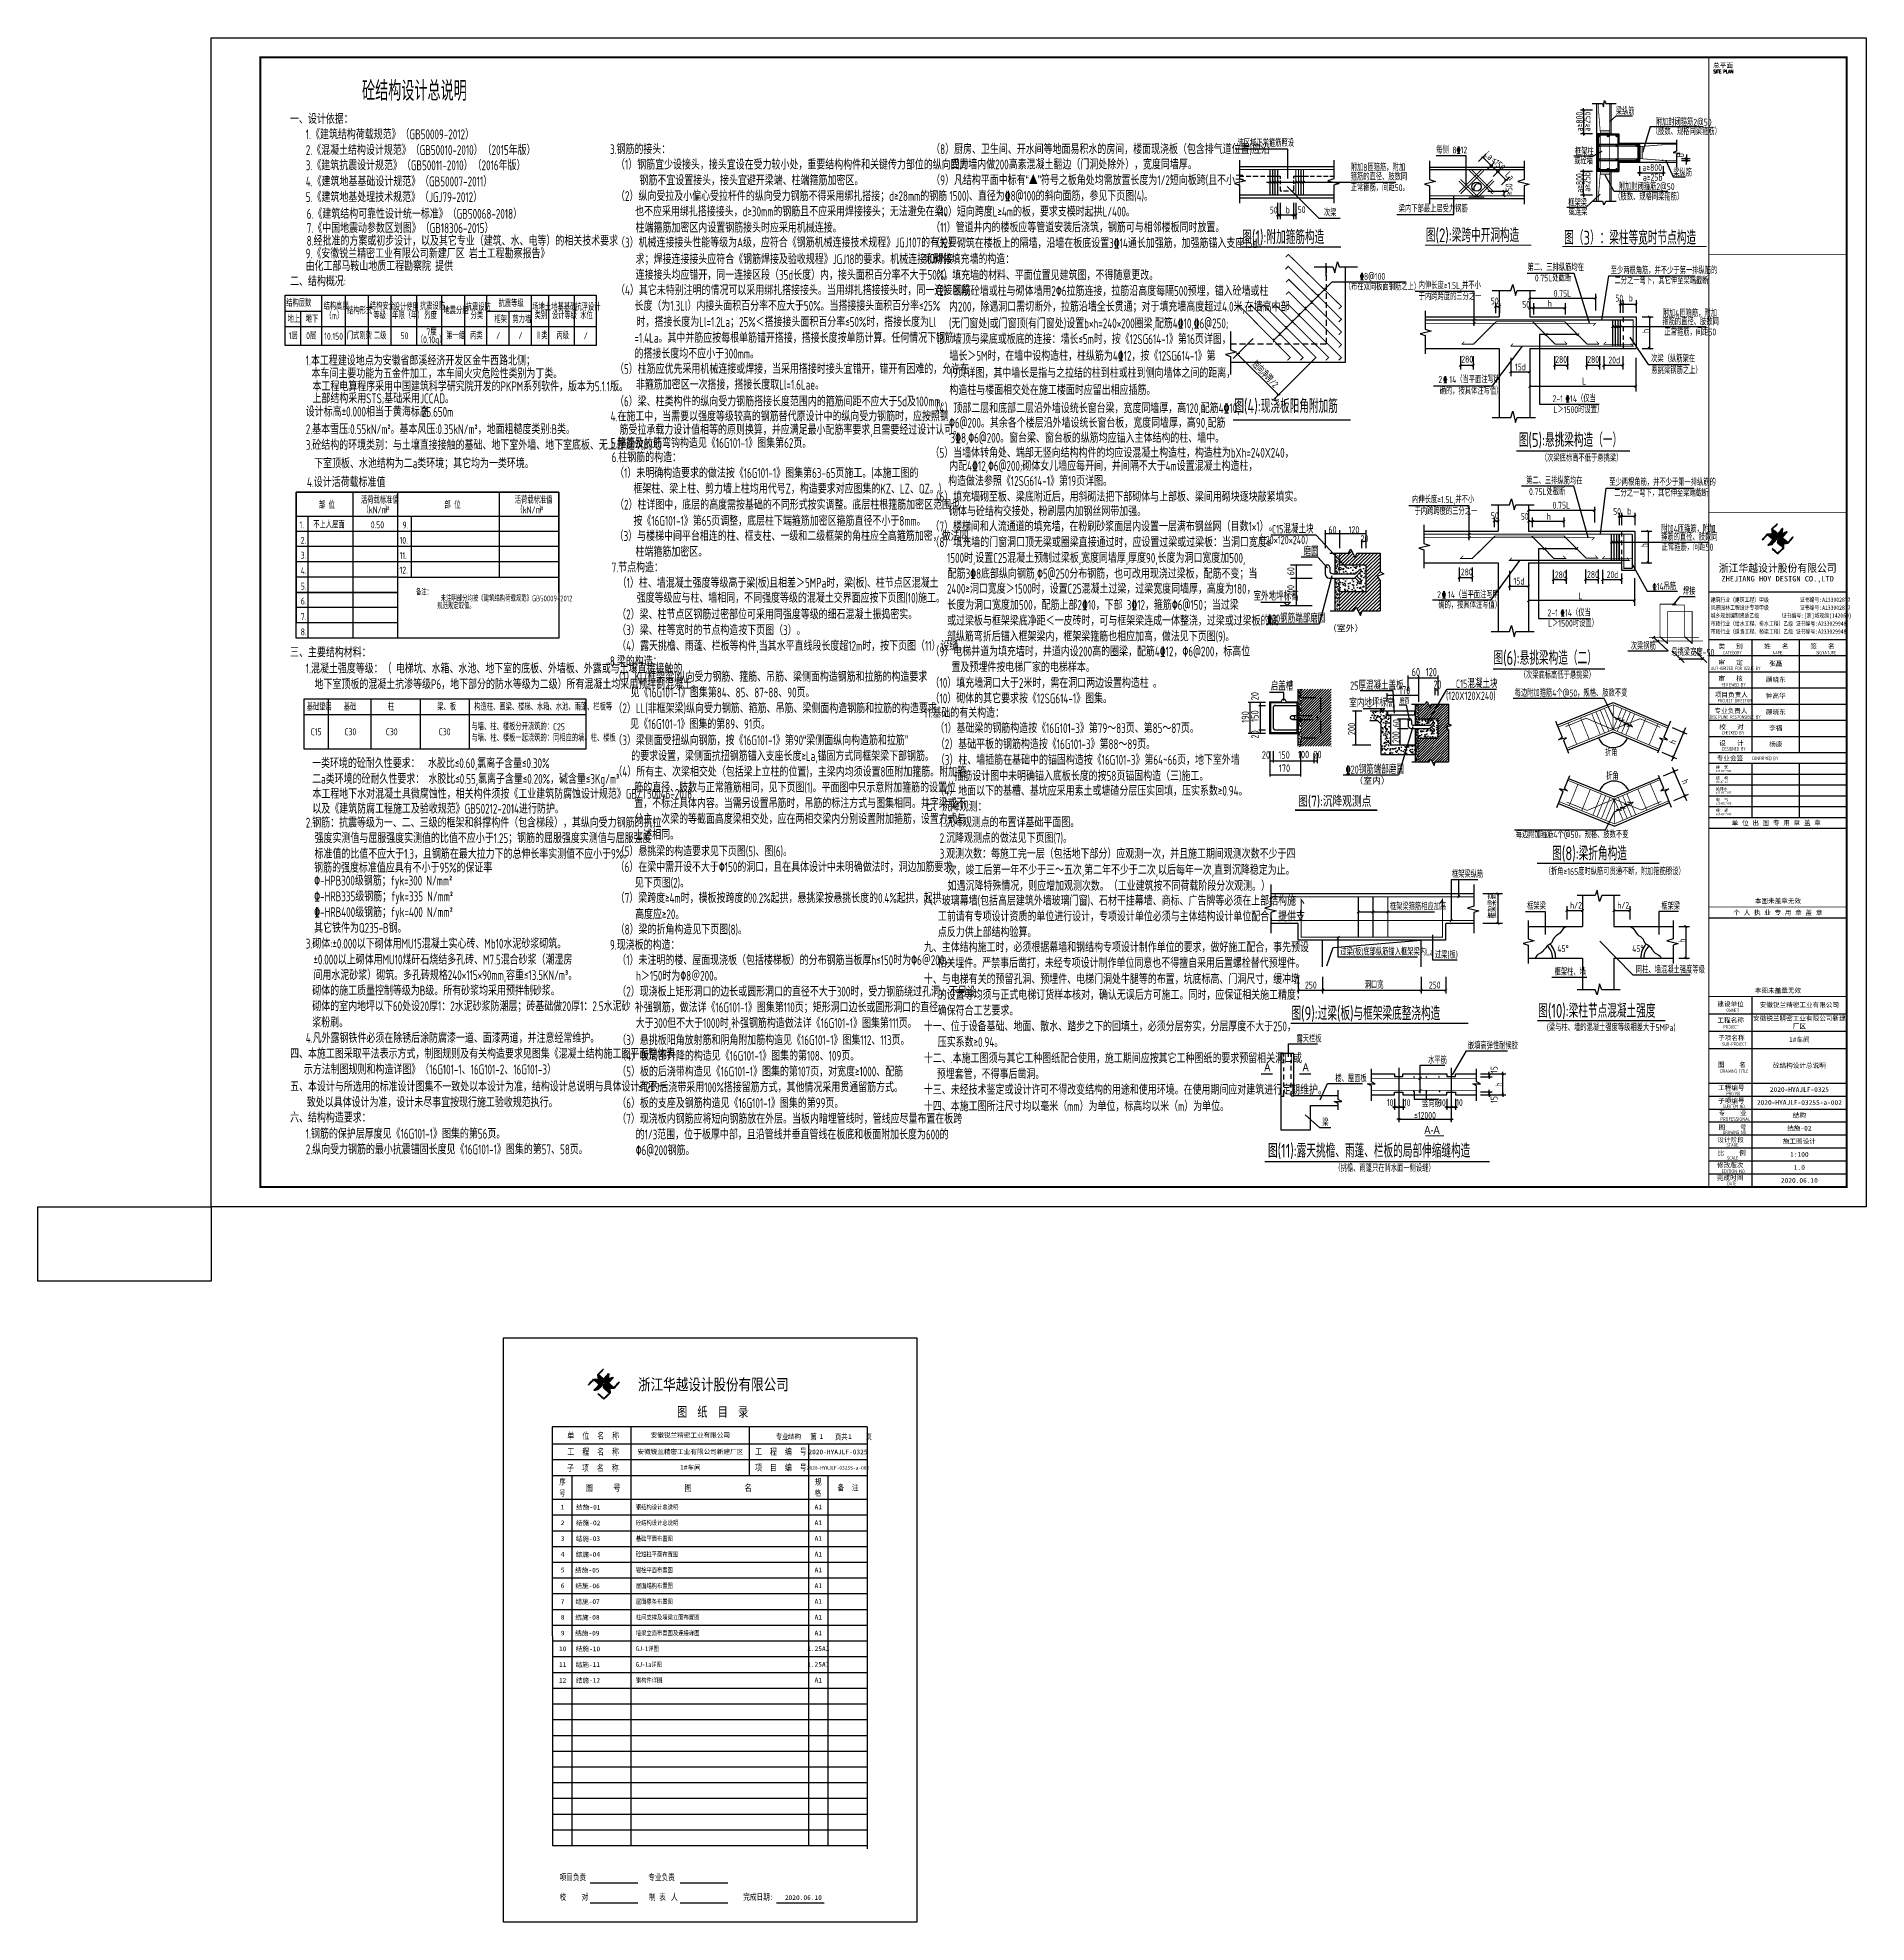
# Model space of a CAD drawing. Extents: x 293620 to 503924, y -252071 to 755100.
# Drawn here: x 377720 to 470631, y 659338 to 755100 of the extents above; entities that cross this region are included whole.
import ezdxf
from ezdxf.enums import TextEntityAlignment as Align

# ---------------------------------------------------------------- set-up
doc = ezdxf.new("R2010")
doc.units = 0
doc.header["$LTSCALE"] = 1000
doc.header["$MEASUREMENT"] = 0
doc.linetypes.add('HIDDEN', pattern=[0.375, 0.25, -0.125])
doc.linetypes.add('HIDDENX2', pattern=[19.05, 12.7, -6.35])
for name, color, linetype in [('3T_WOOD', 21, 'Continuous'), ('dim', 7, 'Continuous'), ('NUM', 7, 'Continuous'), ('PDIM', 3, 'Continuous'), ('PUB_TITLE', 171, 'Continuous'), ('TK', 4, 'Continuous'), ('图形', 2, 'Continuous'), ('文字', 4, 'Continuous'), ('沉降观测-室内', 6, 'Continuous'), ('沉降观测-室外', 9, 'Continuous'), ('砌体-小孔砖', 50, 'Continuous'), ('结构说明修改', 6, 'Continuous'), ('表格', 7, 'Continuous'), ('阳角加筋', 7, 'Continuous')]:
    doc.layers.add(name, color=color, linetype=linetype)
doc.styles.add('-宋体', font='', dxfattribs={"width": 0.8})
doc.styles.add('HS', font='天和字符.shx', dxfattribs={"width": 0.7, "bigfont": '天和汉字.shx'})
doc.styles.add('HT', font='simhei.ttf', dxfattribs={"width": 0.8})
doc.styles.add('ROMANS', font='romans__.ttf', dxfattribs={"width": 0.65, "height": 231.275})
doc.styles.add('TSSD_REIN', font='tssdeng.shx', dxfattribs={"width": 0.7, "bigfont": 'tssdchn.shx'})
doc.styles.add('图框文字3', font='', dxfattribs={"width": 0.8})
doc.styles.add('图签宋体', font='', dxfattribs={"height": 300})
doc.styles.add('图签黑体', font='simhei.ttf', dxfattribs={"height": 550})
doc.styles.get('-宋体').set_extended_font_data('SimSun')
doc.styles.get('图框文字3').set_extended_font_data('SimSun')
doc.styles.get('图签宋体').set_extended_font_data('NSimSun')
pattern_1 = [(50, (-69297.32, 10383.48), (320.6682, -28.0548), [33.5305, -368.8358]), (355, (-69297.32, 10383.5), (-62.0321, 336.2853), [26.8244, -295.0687]), (100.4514, (-69270.6, 10381.15), (258.6363, 308.2303), [28.4966, -313.4622]), (46.1842, (-69297.32, 10472.9), (477.1354, -73.9992), [50.2958, -553.2537]), (96.6356, (-69257.56, 10466.73), (417.863, 435.5025), [42.745, -470.1932]), (351.1842, (-69297.3, 10472.9), (417.8628, 435.5028), [40.2366, -442.603]), (21, (-69252.62, 10450.55), (266.8615, -180.0003), [33.5305, -368.8358]), (326, (-69252.6, 10450.55), (108.7799, 324.1955), [26.8244, -295.0687]), (71.4514, (-69230.38, 10435.55), (375.6415, 144.1949), [28.4966, -313.4622]), (37.5, (-69297.32, 10383.48), (5.43635, 148.8281), [0, -291.49207, 0, -299.5394, 0, -296.18634]), (7.5, (-69297.32, 10383.48), (117.61148, 176.3311), [0, -170.78216, 0, -284.78596, 0, -112.8861]), (327.5, (-69397.02, 10383.48), (238.65798, -10.08369), [0, -111.76843, 0, -348.7175, 0, -462.7213]), (317.5, (-69441.73, 10383.48), (260.7272, 44.7543), [0, -145.29896, 0, -231.5842, 0, -328.5992])]

msp = doc.modelspace()

# ---------------------------------------------------------------- texts
at = {"layer": '图形', "color": 3, "linetype": 'Continuous', "style": 'TSSD_REIN', "width": 0.7}
for s, rotation, p in [('a≥800', 90, (456232.2, 750340.4)), ('a\x9325b', 90, (456611.6, 750340)), ('La', 315, (451199.1, 749139.6)), ('≤150', 315, (451547.2, 748830.5)), ('b', 90, (461363.1, 749024.5)), ('La', 315, (452253, 748096.2)), ('a≥800', 90, (456232.2, 747217.1)), ('a\x9325b', 90, (456611.6, 747271.1)), ('≥50', 90, (452652.6, 747101.4)), ('h', 90, (459585.6, 740090.7)), ('h', 90, (459521, 729202.5)), ('h', 67, (460928.4, 719155.3)), ('h', 293, (461231.9, 717324.1)), ('框架梁高', 90, (451825.1, 710348.8)), ('h', 90, (461436.8, 709113.7))]:
    msp.add_text(s, height=350, rotation=rotation, dxfattribs=at).set_placement(p)
for s, height, p in [('梁纵筋', 350, (457904.8, 751186.1)), ('附加封闭箍筋2@50', 350, (459930.4, 750629.6)), ('该区域正常箍筋照设', 350, (438686.9, 749567.3)), ('（肢数、规格同梁箍筋）', 350, (459735.9, 750158.3)), ('每侧 8\x8412', 350, (448780, 749219.3)), ('或砼墙', 350, (455793.2, 748664.9)), ('框架柱', 350, (455824.5, 749133.7)), ('箍筋的直径、肢数同', 350, (444436.1, 747854.7)), ('附加8匝箍筋，附加', 350, (444434.4, 748328)), ('a\x93800', 350, (459255, 748327.5)), ('梁纵筋', 350, (460816.6, 748062)), ('正常箍筋，间距50。', 350, (444436.1, 747303.5)), ('（肢数、规格同梁箍筋）', 350, (457824.6, 746836.6)), ('附加封闭箍筋2@50', 350, (458051.1, 747355.9)), ('50', 350, (440317.2, 746162.4)), ('b', 350, (441131.5, 746177.5)), ('50', 350, (441737.2, 746187.3)), ('次梁', 350, (443073.5, 746022.5)), ('梁内下部最上层受力钢筋', 350, (446876.3, 746229.3)), ('框架梁', 350, (455485.9, 746527.8)), ('或连梁', 350, (455507.6, 746073.7)), ('图(1):附加箍筋构造', 700, (438926.5, 744617.3)), ('图(2):梁跨中开洞构造', 700, (448257.2, 744711.7)), ('图（3）：梁柱等宽时节点构造', 700, (455283.7, 744586.6)), ('第二、三排纵筋均在', 350, (453417.7, 743245.8)), ('至少两根角筋，并不少于第一排纵筋的', 350, (457643.6, 743093.6)), ('内伸长度≥1.5L,并不小', 350, (447888, 742334.6)), ('0.75L处截断', 350, (453789.9, 742713.6)), ('0.75L', 350, (454745.5, 741934.2)), ('二分之一弯下，其它伸至梁端截断', 350, (457836, 742576.5)), ('于内跨跨度的三分之一', 350, (447888, 741767.8)), ('50', 350, (451549.5, 741545.3)), ('50', 350, (453146.2, 741369.5)), ('h', 350, (454441.8, 741429.6)), ('50', 350, (457880.6, 741690)), ('b', 350, (458555.8, 741701.2)), ('附加4匝箍筋，附加', 350, (460286, 740919)), ('箍筋的直径、肢数同', 350, (460271.5, 740495.2)), ('正常箍筋，间距50', 350, (460377.5, 739966.5)), ('280', 350, (450051.7, 738589)), ('15d', 350, (452775.9, 738192.1)), ('280', 350, (454823.4, 738573.1)), ('280', 350, (456451.3, 738573.1)), ('20d', 350, (457526, 738546.6)), ('次梁（纵筋架在', 350, (459701.4, 738610.2)), ('悬挑梁钢筋之上）', 350, (459713.4, 738017.5)), ('2  14（当平面注写明', 350, (448889.3, 737554.7)), ('L', 350, (456194.6, 737474.4)), ('确的，按具体注写值）', 350, (448955.7, 736974.7)), ('2-1  14（仅当', 350, (454689.8, 736581)), ('L＞1500时设置）', 350, (454732.2, 736025.4)), ('图(5):悬挑梁构造（一）', 700, (452973.6, 734305.9)), ('（次梁底标高不低于悬挑梁）', 350, (454097.1, 733562.4)), ('第二、三排纵筋均在', 350, (453345.7, 732414.6)), ('至少两根角筋，并不少于第一排纵筋的', 350, (457570.5, 732334.1)), ('内伸长度≥1.5L,并不小', 350, (447553.9, 731456)), ('0.75L处截断', 350, (453495.5, 731856.2)), ('二分之一弯下，其它伸至梁端截断', 350, (457822.1, 731786.7)), ('于内跨跨度的三分之一', 350, (447678.8, 730857.9)), ('50', 350, (451552.4, 730635.7)), ('50', 350, (453071.8, 730600.4)), ('h', 350, (454393.7, 730600.2)), ('0.75L', 350, (454692.4, 731165.8)), ('50', 350, (457765.7, 730849.9)), ('b', 350, (458484.1, 730872.1)), ('箍筋的直径、肢数同', 350, (460205.9, 729552.9)), ('附加4匝箍筋，附加', 350, (460205.9, 729960.8)), ('正常箍筋，间距50', 350, (460232.5, 729036.7)), ('280', 350, (450027.2, 727774)), ('280', 350, (454806.5, 727633.2)), ('280', 350, (456441.9, 727645.6)), ('20d', 350, (457438.9, 727642.6)), ('2  14（当平面注写明', 350, (448824.7, 726621.3)), ('15d', 350, (452706.5, 727313.5)), ('L', 350, (456011.1, 726563.7)), ('\x8314吊筋', 350, (459769.7, 727038.2)), ('焊接', 350, (461311.4, 726792.2)), ('确的，按具体注写值）', 350, (448885.8, 726095.6)), ('2-1  14（仅当', 350, (454432.7, 725700)), ('L＞1500时设置）', 350, (454460.5, 725168.1)), ('图(6):悬挑梁构造（二）', 700, (451690.2, 723233.3)), ('次梁钢筋', 350, (458665.3, 724009.1)), ('悬挑梁宽度-50', 350, (460723.1, 723691.4)), ('（次梁底标高低于悬挑梁）', 350, (453020.9, 722531.5)), ('每边附加箍筋4个@50，规格、肢数不变 ', 350, (452763, 721622.9)), ('折角', 350, (457357.5, 718603)), ('折角', 350, (457414.4, 717400.7)), ('每边附加箍筋4个@50，规格、肢数不变 ', 350, (452819.9, 714430.3)), ('图(8):梁折角构造', 700, (454673.9, 713300.8)), ('框架梁纵筋', 350, (449573.1, 712415.8)), ('（折角\x93165度时纵筋可贯通不断，附加箍筋照设）', 350, (454287.4, 712555.8)), ('框架梁箍筋相应加高', 350, (446423.2, 710768.1)), ('框架梁', 350, (453398.1, 710793.4)), ('h/2', 350, (455576.8, 710841)), ('h/2', 350, (457976.8, 710841)), ('框架梁', 350, (460216.2, 710793.4)), ('过梁(板)底部纵筋锚入框架梁内La', 350, (443906.1, 708470.7)), ('过梁(板)', 350, (448710.3, 708318.1)), ('45%%d', 350, (454928.4, 708638.2)), ('45%%d', 350, (458732.5, 708638.2)), ('框架柱、墙', 350, (454792.5, 707449.9)), ('同柱、墙混凝土强度等级', 350, (458925.5, 707561)), ('250', 350, (442112.3, 706786.3)), ('洞口宽', 350, (445145.5, 706786.3)), ('250', 350, (448404.8, 706786.3)), ('图(9):过梁(板)与框架梁底整浇构造', 700, (441422.3, 705172)), ('图(10):梁柱节点混凝土强度', 700, (453964, 705302.9)), ('(梁与柱、墙的混凝土强度等级相差大于5MPa)', 350, (454399.4, 704626.3)), ('露天栏板', 350, (441678.6, 704047.6)), ('嵌填高弹性耐候胶', 350, (450383.3, 703702.2)), ('水平筋', 350, (448364.6, 702965.3)), ('楼、屋面板', 350, (443655, 702034.3)), ('竖向筋', 350, (448058.2, 700762.1)), ('梁', 350, (442988.5, 699801.4))]:
    msp.add_text(s, height=height, dxfattribs=at).set_placement(p)
at = {"layer": '图形', "color": 2, "linetype": 'Continuous', "style": 'TSSD_REIN', "width": 0.7}
for p in [(449133.5, 737554.7), (455351.3, 736581), (449068.8, 726621.3), (455094.2, 725700)]:
    msp.add_text('\x84', height=350, dxfattribs=at).set_placement(p)
at = {"layer": '图形', "color": 3, "linetype": 'Continuous', "char_height": 350, "attachment_point": 5, "rotation": 90, "style": 'TSSD_REIN'}
for s, insert in [('\\A1;15', (451718.3, 702663)), ('\\A1;h', (451960, 701915.3)), ('\\A1;15', (451718.3, 701144.3))]:
    msp.add_mtext(s, dxfattribs=dict(at, insert=insert))
at = {"layer": '图形', "color": 3, "linetype": 'Continuous', "char_height": 350, "attachment_point": 5, "style": 'TSSD_REIN'}
for s, insert in [('\\A1;10', (446438.5, 700989.9)), ('\\A1;10', (447303.6, 700989.9)), ('\\A1;10', (449097.2, 700989.9)), ('\\A1;10', (449962.3, 700989.9)), ('\\A1;≤12000', (448207.9, 700342.8))]:
    msp.add_mtext(s, dxfattribs=dict(at, insert=insert))
at = {"layer": '文字', "linetype": 'Continuous', "style": 'TSSD_REIN', "width": 0.7}
for s, height, p in [('砼结构设计总说明', 1000, (394201.1, 751895.9)), ('一、设计依据：', 500, (390542.1, 750723.4)), ('1.《建筑结构荷载规范》（GB50009-2012）', 500, (391342.1, 749940.7)), ('2.《混凝土结构设计规范》（GB50010-2010）（2015年版）', 500, (391342.1, 749140.7)), ('3.《建筑抗震设计规范》（GB50011-2010）（2016年版）', 500, (391342.1, 748365.2)), ('3.钢筋的接头：', 500, (406797.3, 749184.7)), ('（1）钢筋宜少设接头，接头宜设在受力较小处，重要结构构件和关键传力部位的纵向受力', 500, (407105.3, 748402.8)), ('（8）厨房、卫生间、开水间等地面易积水的房间，楼面现浇板（包含排气道位置)应沿', 500, (423119.2, 749184.7)), ('四周墙内做200高素混凝土翻边（门洞处除外），宽度同墙厚。', 500, (424096.4, 748411.5)), ('4.《建筑地基基础设计规范》（GB50007-2011）', 500, (391342.1, 747546.1)), ('      钢筋不宜设置接头，接头宜避开梁端、柱端箍筋加密区。', 500, (407020.1, 747602.8)), ('（9）凡结构平面中标有“▲”符号之板角处均需放置长度为1/2短向板跨(且不小于', 500, (423119.2, 747611.5)), ('5.《建筑地基处理技术规范》（JGJ79-2012）', 500, (391342.1, 746749.6)), ('（2）纵向受拉及小偏心受拉杆件的纵向受力钢筋不得采用绑扎搭接；d≥28mm的钢筋', 500, (407105.3, 746802.8)), ('1500)、直径为\x848@100的斜向面筋，参见下页图(4)。', 500, (424042.1, 746811.5)), ('6.《建筑结构可靠性设计统一标准》（GB50068-2018）', 500, (391388.1, 745899.7)), ('也不应采用绑扎搭接接头，d≥30mm的钢筋且不应采用焊接接头；无法避免在梁、', 500, (408076.2, 746021.2)), ('（10）短向跨度L≥4m的板，要求支模时起拱L/400。', 500, (423119.2, 746011.5)), ('7.《中国地震动参数区划图》（GB18306-2015）', 500, (391388.1, 745178.9)), ('8.经批准的方案或初步设计，以及其它专业（建筑、水、电等）的相关技术要求', 500, (391388.1, 744528.2)), ('柱端箍筋加密区内设置钢筋接头时应采用机械连接。', 500, (408102.1, 745196.4)), ('（11）管道井内的楼板应等管道安装后浇筑，钢筋可与相邻楼板同时放置。', 500, (423119.2, 745211.5)), ('（3）机械连接接头性能等级为A级，应符合《钢筋机械连接技术规程》JGJ107的有关要', 500, (407105.3, 744442.5)), ('求；焊接连接接头应符合《钢筋焊接及验收规程》JGJ18的要求。机械连接和焊接', 500, (408102.1, 743596.4)), ('10.砌体填充墙的构造：', 500, (422748.5, 743601.8)), ('（12）砌筑在楼板上的隔墙，沿墙在板底设置3\x8414通长加强筋，加强筋锚入支座15d。', 500, (423119.2, 744411.5)), ('连接接头均应错开，同一连接区段（35d长度）内，接头面积百分率不大于50%%%。', 500, (408102.1, 742796.4)), ('二、结构概况:', 500, (390542.1, 742474.4)), ('（4）其它未特别注明的情况可以采用绑扎搭接接头。当用绑扎搭接接头时，同一连接区段', 500, (407105.3, 742018.8)), ('长度（为1.3Ll）内接头面积百分率不应大于50%%%。当搭接接头面积百分率≤25%%%', 500, (408043.5, 741226.5)), ('时，搭接长度为Ll=1.2La；25%%%＜搭接接头面积百分率≤50%%%时，搭接长度为Ll', 500, (408147.1, 740406.4)), ('=1.4La。其中并筋应按每根单筋错开搭接，搭接长度按单筋计算。任何情况下钢筋', 500, (408043.5, 739597.8)), ('的搭接长度均不应小于300mm。', 500, (408043.5, 738797.8)), ('（5）柱筋应优先采用机械连接或焊接，当采用搭接时接头宜错开，错开有困难的，允许在', 500, (407053.5, 738020.7)), ('     非箍筋加密区一次搭接，搭接长度取Ll=1.6Lae。', 500, (407053.5, 737220.7)), ('（6）梁、柱类构件的纵向受力钢筋搭接长度范围内的箍筋间距不应大于5d及100mm。', 500, (407053.5, 736368.9)), ('设计标高±0.000相当于黄海标高', 500, (391342.1, 735848.3)), ('4.在施工中，当需要以强度等级较高的钢筋替代原设计中的纵向受力钢筋时，应按照钢', 500, (406829.3, 735610.1)), ('筋受拉承载力设计值相等的原则换算，并应满足最小配筋率要求,且需要经过设计认可。', 500, (407283.3, 734928.8)), ('3.砼结构的环境类别：与土壤直接接触的基础、地下室外墙、地下室底板、无上部建筑的地', 500, (391342.1, 734156.9)), ('5.箍筋及拉筋弯钩构造见《16G101-1》图集第62页。', 500, (406829.3, 734255.2)), ('  下室顶板、水池结构为二a类环境；其它均为一类环境。', 500, (391342.1, 733222.1)), ('6.柱钢筋的构造：', 500, (406881.6, 733531.4)), (' 4.设计活荷载标准值', 500, (391188, 732264.9)), ('（1）未明确构造要求的做法按《16G101-1》图集第63-65页施工。(本施工图的', 500, (407057.9, 732731.4)), ('活荷载标准值', 350, (394144.6, 731429)), ('活荷载标准值', 350, (401960.9, 731429)), ('（2）柱详图中，底层的高度需按基础的不同形式按实调整。底层柱根箍筋加密区范围也', 500, (407057.9, 731119.6)), ('框架柱、梁上柱、剪力墙上柱均用代号Z，构造要求对应图集的KZ、LZ、QZ。)', 500, (407990.1, 731931.4)), ('部 位', 350, (392006.4, 731176.2)), ('（kN/m\x8c2', 350, (394222.2, 730932)), ('）', 350, (395368.6, 730932)), ('部 位', 350, (398385, 731176.2)), ('（kN/m\x8c2', 350, (402044.9, 730932)), ('）', 350, (403191.4, 730932)), ('按《16G101-1》第65页调整，底层柱下端箍筋加密区箍筋直径不小于8mm。', 500, (407990.1, 730298.7)), ('1.', 350, (391022.2, 730173.7)), ('2.', 350, (391083.6, 729384.2)), ('10.', 350, (396104.8, 729384.6)), ('9.', 350, (396256.1, 730159.5)), ('（3）与楼梯中间平台相连的柱、框支柱、一级和二级框架的角柱应全高箍筋加密，做法同', 500, (407034.6, 729526.8)), ('（8）填充墙的门窗洞口顶无梁或圈梁直接通过时，应设置过梁或过梁板：当洞口宽度≤', 500, (423083.6, 729215.7)), ('3.', 350, (391083.6, 728624.8)), ('11.', 350, (396104.8, 728609.3)), ('     柱端箍筋加密区。', 500, (407034.6, 728726.8)), ('1500时,设置C25混凝土预制过梁板,宽度同墙厚,厚度90,长度为洞口宽度加500,', 500, (423922.5, 728415.7)), ('4.', 350, (391083.6, 727834.6)), ('12.', 350, (396104.8, 727873.9)), ('7.节点构造：', 500, (406881.6, 727931.4)), ('配筋3\x848底部纵向钢筋,\x825@250分布钢筋，也可改用现浇过梁板，配筋不变；当', 500, (423955.4, 727615.7)), ('5.', 350, (391083.6, 727053.3)), ('（1）柱、墙混凝土强度等级高于梁(板)且相差＞5MPa时，梁(板)、柱节点区混凝土', 500, (407189.6, 727149.6)), ('强度等级应与柱、墙相同，不同强度等级的混凝土交界面应按下页图(10)施工。', 500, (408155.6, 726385.1)), ('2400≥洞口宽度＞1500时，设置C25混凝土过梁，过梁宽度同墙厚，高度为180，', 500, (423922.5, 726849.4)), ('6.', 350, (391089.6, 726298.2)), ('（2）梁、柱节点区钢筋过密部位可采用同强度等级的细石混凝土振捣密实。', 500, (407165.5, 725546.8)), ('长度为洞口宽度加500，配筋上部2\x8410，下部 3\x8412，箍筋\x826@150；当过梁', 500, (423935.6, 726028)), ('7.', 350, (391083.6, 725508.8)), ('8.', 350, (391083.6, 724733.8)), ('（3）梁、柱等宽时的节点构造按下页图（3）。', 500, (407165.5, 724746.8)), ('部纵筋弯折后锚入框架梁内，框架梁箍筋也相应加高，做法见下页图(9)。', 500, (423920.4, 724425.5)), ('或过梁板与框架梁底净距＜一皮砖时，可与框架梁连成一体整浇，过梁或过梁板的底', 500, (423929.4, 725225.5)), ('三、主要结构材料：', 500, (390542.1, 723615.8)), ('（4）露天挑檐、雨蓬、栏板等构件,当其水平直线段长度超12m时，按下页图（11）设缝。', 500, (407165.5, 723946.8)), ('1.混凝土强度等级：（ 电梯坑、水箱、水池、地下室的底板、外墙板、外露或与土壤直接接触的', 500, (391342.1, 722796.5)), ('8.梁的构造：', 500, (406797.3, 723164.9)), ('地下室顶板的混凝土抗渗等级P6，地下部分的防水等级为二级）所有混凝土均采用预拌制混凝土。', 500, (391789.7, 721998.6)), ('（1）KL(框架梁)纵向受力钢筋、箍筋、吊筋、梁侧面构造钢筋和拉筋的构造要求', 500, (406974.3, 722377.6)), ('见《16G101-1》图集第84、85、87~88、90页。', 500, (407843.9, 721577.6)), ('基础垫层', 350, (391386.7, 720919.8)), ('基础', 350, (393268, 720919.8)), ('柱', 350, (395511.7, 720919.8)), ('梁、板', 350, (398020.6, 720919.8)), ('构造柱、圈梁、楼梯、水箱、水池、雨蓬、栏板等', 350, (399901.3, 720919.8)), ('（2）LL(非框架梁)纵向受力钢筋、箍筋、吊筋、梁侧面构造钢筋和拉筋的构造要求', 500, (406974.3, 720777.6)), ('11.基础的有关构造：', 500, (422748.5, 720545.3)), ('与墙、柱、楼板分开浇筑的：C25', 350, (399762.7, 719912.4)), ('见《16G101-1》图集的第89、91页。', 500, (407821, 719977.6)), ('（1）基础梁的钢筋构造按《16G101-3》第79～83页、第85～87页。', 500, (423328.9, 719766.6)), ('与墙、柱、楼板一起浇筑的：同相应的墙、柱、楼板', 350, (399762.7, 719339.8)), ('（3）梁侧面受扭纵向钢筋，按《16G101-1》第90“梁侧面纵向构造筋和拉筋”', 500, (406971, 719151.9)), ('（2）基础平板的钢筋构造按《16G101-3》第88～89页。', 500, (423355.9, 718954.3)), ('一类环境的砼耐久性要求：  水胶比≤0.60,氯离子含量≤0.30%%%', 500, (391664.8, 717986.6)), ('的要求设置，梁侧面抗扭钢筋锚入支座长度≥La,锚固方式同框架梁下部钢筋。', 500, (407879.2, 718351.9)), ('（3）柱、墙插筋在基础中的锚固构造按《16G101-3》第64~66页，地下室外墙', 500, (423355.9, 718154.3)), ('二a类环境的砼耐久性要求： 水胶比≤0.55,氯离子含量≤0.20%%%，碱含量≤3Kg/m\x8c3', 500, (391664.8, 717186.6)), ('（4）所有主、次梁相交处（包括梁上立柱的位置)，主梁内均须设置8匝附加箍筋。附加箍', 500, (406971, 717551.9)), ('     筋的直径、肢数与正常箍筋相同，见下页图(1)。平面图中只示意附加箍筋的设置位', 500, (406971, 716751.9)), ('插筋设计图中未明确锚入底板长度的按58页锚固构造（三)施工。', 500, (424295.3, 717338)), ('     置，不标注具体内容。当需另设置吊筋时，吊筋的标注方式与图集相同。井字梁或不', 500, (406971, 715951.9)), ('七、沉降观测：', 500, (422748.5, 715782.2)), ('（4）地面以下的基槽、基坑应采用素土或塘碴分层压实回填，压实系数\x930.94。', 500, (423328.9, 716582.2)), ('2.钢筋：抗震等级为一、二、三级的框架和斜撑构件（包含梯段），其纵向受力钢筋的抗拉', 500, (391342.1, 714967.4)), ('     分主、次梁的等截面高度梁相交处，应在两相交梁内分别设置附加箍筋，设置方式与', 500, (406971, 715151.9)), ('1.沉降观测点的布置详基础平面图。', 500, (423548.5, 714982.2)), ('强度实测值与屈服强度实测值的比值不应小于1.25；钢筋的屈服强度实测值与屈服强度', 500, (391789.7, 714179.5)), ('     上述相同。', 500, (406971, 714351.9)), ('2.沉降观测点的做法见下页图(7)。', 500, (423548.5, 714182.2)), ('标准值的比值不应大于1.3，且钢筋在最大拉力下的总伸长率实测值不应小于9%%%。', 500, (391789.7, 713379.5)), ('（5）悬挑梁的构造要求见下页图(5)、图(6)。', 500, (407086, 713510)), ('3.观测次数：每施工完一层（包括地下部分）应观测一次，并且施工期间观测次数不少于四', 500, (423548.5, 713382.2)), ('  钢筋的强度标准值应具有不小于95%%%的保证率', 500, (391342.1, 712677.8)), ('  \x82-HPB300级钢筋；fyk=300 N/mm\x8c2', 500, (391342.1, 712017.4)), ('（6）在梁中需开设不大于\x82150的洞口，且在具体设计中未明确做法时，洞边加筋要求', 500, (407083.9, 712710)), ('次，竣工后第一年不少于三～五次,第二年不少于二次,以后每年一次,直到沉降稳定为止。', 500, (423952.6, 712560.8)), ('  \x83-HRB335级钢筋；fyk=335 N/mm\x8c2', 500, (391342.1, 711217.4)), ('（7）梁跨度≥4m时，模板按跨度的0.2%%%起拱，悬挑梁按悬挑长度的0.4%%%起拱，起拱', 500, (407089.1, 711135.7)), ('见下页图(2)。', 500, (408063.8, 711910)), ('八、玻璃幕墙(包括高层建筑外墙玻璃门窗)、石材干挂幕墙、商标、广告牌等必须在上部结构施', 500, (422748.5, 710997.7)), ('如遇沉降特殊情况，则应增加观测次数。（工业建筑按不同荷载阶段分次观测。）', 500, (423952.6, 711752.7)), ('  \x84-HRB400级钢筋；fyk=400 N/mm\x8c2', 500, (391342.1, 710417.4)), ('高度应≥20。', 500, (408073.1, 710310.3)), (' 工前请有专项设计资质的单位进行设计，专项设计单位必须与主体结构设计单位配合，提供支', 500, (423244.1, 710197.7)), ('  其它铁件为Q235-B钢。', 500, (391342.1, 709617.4)), ('（8）梁的折角构造见下页图(8)。', 500, (407089.1, 709535.7)), (' 点反力供上部结构验算。', 500, (423244.1, 709397.7)), ('9.现浇板的构造：', 500, (406797.3, 708753.9)), ('九、主体结构施工时，必须根据幕墙和钢结构专项设计制作单位的要求，做好施工配合，事先预设', 500, (422748.5, 708633.2)), ('（1）未注明的楼、屋面现浇板（包括楼梯板）的分布钢筋当板厚h≤150时为\x826＠200，', 500, (407170.9, 707979)), ('h＞150时为\x828＠200。', 500, (408123.2, 707180.7)), (' 相关埋件。严禁事后凿打，未经专项设计制作单位同意也不得擅自采用后置螺栓替代预埋件。', 500, (423221.6, 707833.2)), ('（2）现浇板上矩形洞口的边长或圆形洞口的直径不大于300时，受力钢筋绕过孔洞，不另设', 500, (407170.9, 706380.7)), ('十、与电梯有关的预留孔洞、预埋件、电梯门洞处牛腿等的布置，坑底标高、门洞尺寸，缓冲墩', 500, (422748.5, 707013.2)), (' 的设置等均须与正式电梯订货样本核对，确认无误后方可施工。同时，应保证相关施工精度，', 500, (423239.2, 706213.2)), ('砌体的室内地坪以下60处设20厚1：2水泥砂浆防潮层；砖基础做20厚1：2.5水泥砂', 500, (391673.1, 705636.4)), ('补强钢筋，做法详《16G101-1》图集第110页；矩形洞口边长或圆形洞口的直径', 500, (408062.3, 705580.7)), (' 确保符合工艺要求。', 500, (423239.2, 705413.2)), ('浆粉刷。', 500, (391673.1, 704812.9)), ('大于300但不大于1000时,补强钢筋构造做法详《16G101-1》图集第111页。', 500, (408105.1, 704780.7)), ('十一、位于设备基础、地面、散水、踏步之下的回填土，必须分层夯实，分层厚度不大于250，', 500, (422748.5, 704613.2)), ('4.凡外露钢铁件必须在除锈后涂防腐漆一道、面漆两道，并注意经常维护。', 500, (391342.1, 704022.5)), ('（3）悬挑板阳角放射筋和阴角附加筋构造见《16G101-1》图集112、113页。', 500, (407170.9, 703917.4)), (' 压实系数≥0.94。', 500, (423239.2, 703813.2)), ('四、本施工图采取平法表示方式，制图规则及有关构造要求见图集《混凝土结构施工图平面整体表', 500, (390542.1, 703225)), ('示方法制图规则和构造详图》（16G101-1、16G101-2、16G101-3）', 500, (391242.6, 702425)), ('（4）板局部升降的构造见《16G101-1》图集的第108、109页。', 500, (407170.9, 703117.4)), ('十二、.本施工图须与其它工种图纸配合使用，施工期间应按其它工种图纸的要求预留相关洞口或', 500, (422748.5, 702992)), ('五、本设计与所选用的标准设计图集不一致处以本设计为准，结构设计总说明与具体设计有不一', 500, (390545.3, 701554.9)), ('（5）板的后浇带构造见《16G101-1》图集的第107页，对宽度≥1000、配筋', 500, (407170.9, 702317.4)), ('     ≤12的后浇带采用100%%%搭接留筋方式，其他情况采用贯通留筋方式。', 500, (407170.9, 701517.4)), ('十三、未经技术鉴定或设计许可不得改变结构的用途和使用环境。在使用期间应对建筑进行定期维护。', 500, (422748.5, 701393.2)), (' 预埋套管，不得事后凿洞。', 500, (423194.6, 702192)), ('    致处以具体设计为准，设计未尽事宜按现行施工验收规范执行。', 500, (390545.3, 700754.9)), ('（6）板的支座及钢筋构造见《16G101-1》图集的第99页。', 500, (407170.9, 700717.4)), ('十四、本施工图所注尺寸均以毫米（mm）为单位，标高均以米（m）为单位。', 500, (422748.5, 700553)), ('六、结构构造要求：', 500, (390542.1, 699975.8)), ('（7）现浇板内钢筋应将短向钢筋放在外层。当板内暗埋管线时，管线应尽量布置在板跨', 500, (407170.9, 699917.4)), ('1.钢筋的保护层厚度见《16G101-1》图集的第56页。', 500, (391342.1, 699158.6)), ('的1/3范围，位于板厚中部，且沿管线并垂直管线在板底和板面附加长度为600的', 500, (408102.3, 699117.4)), ('2.纵向受力钢筋的最小抗震锚固长度见《16G101-1》图集的第57、58页。', 500, (391342.1, 698362.5)), ('\x826@200钢筋。', 500, (408102.3, 698317.4))]:
    msp.add_text(s, height=height, dxfattribs=at).set_placement(p)
at = {"layer": '文字'}
for s, height, style, width, p in [('a\x9325b', 350, 'TSSD_REIN', 0.7, (459276.4, 747832.6)), ('A', 400, 'HS', 0.875, (440041.3, 702584)), ('A', 400, 'HS', 0.875, (441988.3, 702584)), ('A-A', 400, 'HS', 0.875, (448174.6, 699394.5))]:
    msp.add_text(s, height=height, dxfattribs=dict(at, style=style, width=width)).set_placement(p)
at = {"layer": '文字', "color": 6, "linetype": 'Continuous', "style": 'TSSD_REIN', "width": 0.7}
for s, p in [('9.《安徽锐兰精密工业有限公司新建厂区 岩土工程勘察报告》', (391333.6, 743885.7)), ('由化工部马鞍山地质工程勘察院 提供', (391333.6, 743245.9)), ('1.本工程建设地点为安徽省郎溪经济开发区金牛西路北侧；', (391342.1, 738444.9)), ('本车间主要功能为五金件加工，本车间火灾危险性类别为丁类。', (391632.4, 737787.4)), ('本工程电算程序采用中国建筑科学研究院开发的PKPM系列软件，版本为5.1.1版。', (391682, 737132.8)), ('上部结构采用STS;基础采用JCCAD。', (391682, 736523.1)), ('本工程地下水对混凝土具微腐蚀性，相关构件须按《工业建筑防腐蚀设计规范》GB/T50046-2018', (391677.5, 716428.7)), ('以及《建筑防腐工程施工及验收规范》GB50212-2014进行防护。', (391677.5, 715673.1))]:
    msp.add_text(s, height=500, dxfattribs=at).set_placement(p)
at = {"layer": '文字', "color": 2, "linetype": 'Continuous', "style": 'TSSD_REIN', "width": 0.7}
for s, p in [('备注：', (396937.8, 726770.9)), ('规范规定取值。', (398016.6, 726072.1)), ('    未注明部分均按《建筑结构荷载规范》GB50009-2012', (397575.4, 726456))]:
    msp.add_text(s, height=300, dxfattribs=at).set_placement(p)
at = {"layer": '沉降观测-室外', "color": 3, "linetype": 'Continuous', "style": 'TSSD_REIN', "width": 0.7}
for s, height, p in [('图(11):露天挑檐、雨蓬、栏板的局部伸缩缝构造', 700, (440232.4, 698194.2)), ('（挑檐、雨蓬只在背水面一侧设缝）', 350, (443605.4, 697478.4))]:
    msp.add_text(s, height=height, dxfattribs=at).set_placement(p)
at = {"layer": '砌体-小孔砖', "color": 3, "linetype": 'Continuous', "style": 'TSSD_REIN', "width": 0.7}
for s, p in [('（1）填充墙的材料、平面位置见建筑图，不得随意更改。', (423108.1, 742783)), ('（2）钢筋砼墙或柱与砌体墙用2\x826拉筋连接，拉筋沿高度每隔500预埋，锚入砼墙或柱', (423083.6, 741981.6)), ('内200，除遇洞口需切断外，拉筋沿墙全长贯通；对于填充墙高度超过4.0米,在墙高中部', (424022.2, 741181.6)), ('(无门窗处)或门窗顶(有门窗处)设置b×h=240×200圈梁,配筋4\x8410,\x846@250;    ', (424022.2, 740334.7)), ('（3）墙顶与梁底或板底的连接：墙长≤5m时，按《12SG614-1》第16页详图，', (423083.6, 739535.8)), ('墙长＞5M时，在墙中设构造柱，柱纵筋为4\x8412，按《12SG614-1》第', (424045.1, 738685.3)), ('19页详图，其中墙长是指与之拉结的柱到柱或柱到侧向墙体之间的距离，', (424045.1, 737817.4)), ('构造柱与楼面相交处在施工楼面时应留出相应插筋。', (424045.1, 736946.2)), ('（4）顶部二层和底部二层沿外墙设统长窗台梁，宽度同墙厚，高120,配筋4\x8410,', (423083.6, 736025.7)), ('\x826@200。其余各个楼层沿外墙设统长窗台板，宽度同墙厚，高90,配筋', (424023.1, 735280.6)), ('3\x848,\x826@200。窗台梁、窗台板的纵筋均应锚入主体结构的柱、墙中。', (424100.9, 734515.2)), ('（5）当墙体转角处、端部无竖向结构构件的均应设混凝土构造柱，构造柱为bXh=240X240，', (423083.6, 733759.1)), ('内配4\x8412,\x826@200;砌体女儿墙应每开间，并间隔不大于4m设置混凝土构造柱，', (424033.3, 733090.6)), ('构造做法参照《12SG614-1》第19页详图。', (423978.9, 732327.8)), ('（6）填充墙砌至板、梁底附近后，用斜砌法把下部砌体与上部板、梁间用砌块逐块敲紧填实。', (423083.6, 731524.3)), ('砌体与砼结构交接处，粉刷层内加钢丝网带加强。', (424028, 730788.3)), ('（7）楼梯间和人流通道的填充墙，在粉刷砂浆面层内设置一层满布钢丝网（目数1×1）。', (423083.6, 730015.7)), ('（9）电梯井道为填充墙时，井道内设200高的圈梁，配筋4\x8412，\x826@200，标高位', (423086.6, 723663)), ('     置及预埋件按电梯厂家的电梯样本。', (423086.6, 722863)), ('（10）填充墙洞口大于2米时，需在洞口两边设置构造柱 。', (423086.6, 722063)), ('（10）砌体的其它要求按《12SG614-1》图集。', (423086.6, 721277.7))]:
    msp.add_text(s, height=500, dxfattribs=at).set_placement(p)
at = {"layer": '结构说明修改', "style": 'TSSD_REIN', "width": 0.7}
for s, height, p in [('7度', 350, (397471, 739973.5)), ('1层', 350, (390473.6, 739781.3)), ('0层', 350, (391359.3, 739781.3)), ('10.150', 350, (392273.9, 739753.9)), ('门式刚架', 350, (393426, 739781.3)), ('二级', 350, (394799.3, 739781.3)), ('50', 350, (396157.3, 739781.3)), ('（0.10g）', 350, (396983.7, 739574.3)), ('第一组', 350, (398479.3, 739781.3)), ('丙类', 350, (399689.9, 739781.3)), ('/', 350, (401014.4, 739781.3)), ('/', 350, (402146.4, 739781.3)), ('Ⅱ类', 350, (402987.1, 739781.3)), ('丙级', 350, (404076.6, 739781.3)), ('/', 350, (405463.9, 739781.3)), ('2.基本雪压:0.55kN/m\x8c2\x8d。基本风压:0.35kN/m\x8c2\x8d，地面粗糙度类别:B类。', 500, (391342.1, 734956.9)), ('不上人屋面', 350, (391720.8, 730173.7)), ('0.50', 350, (394643.7, 730173.7)), ('C15', 350, (391591.7, 719655.7)), ('C30', 350, (393310.1, 719655.7)), ('C30', 350, (395410.3, 719655.7)), ('C30', 350, (398099.4, 719655.7)), ('3.砌体:±0.000以下砌体用MU15混凝土实心砖、Mb10水泥砂浆砌筑。', 500, (391342.1, 708816.7)), ('±0.000以上砌体用MU10煤矸石烧结多孔砖、M7.5混合砂浆（潮湿房', 500, (391727.1, 708004.6)), ('间用水泥砂浆）砌筑。多孔砖规格240×115×90mm,容重≤13.5KN/m\x8c3\x8e\x8d\x8d。', 500, (391734.4, 707216.7)), ('砌体的施工质量控制等级为B级。所有砂浆均采用预拌制砂浆。', 500, (391673.1, 706432.6))]:
    msp.add_text(s, height=height, dxfattribs=at).set_placement(p)
at = {"layer": '结构说明修改', "color": 1, "style": 'TSSD_REIN', "width": 0.7}
msp.add_text('25.650m', height=500, dxfattribs=at).set_placement((397240.6, 735833.3))
at = {"layer": '表格', "color": 3, "linetype": 'Continuous', "style": 'TSSD_REIN', "width": 0.7}
for s, p in [('结构层数', (390348.5, 741436.8)), ('结构高度', (392247.5, 741283)), ('结构形式', (393444.4, 741053.8)), ('结构安全', (394595.2, 741283.4)), ('年限（年）', (395730.8, 740808)), ('设计使用', (395807.5, 741237.4)), ('抗震设防', (397139.2, 741283.4)), ('地震分组', (398335, 741053.8)), ('抗震设防', (399470.5, 741237.4)), ('抗震等级', (401138.7, 741420.9)), ('场地土', (402845.9, 741237.4)), ('地基基础', (403812.6, 741237.4)), ('抗浮设计', (405040.2, 741237.4)), ('地上', (390419.3, 740623.9)), ('地下', (391339.6, 740623.9)), ('（m）', (392339.5, 740792.2)), ('等级', (394779.4, 740808)), ('烈度', (397367.7, 740808)), ('分类', (399717.3, 740808)), ('框架', (400927.4, 740608.6)), ('剪力墙', (401837.6, 740608.6)), ('类别', (402968.6, 740808)), ('设计等级', (403844.7, 740808)), ('水位', (405287, 740808))]:
    msp.add_text(s, height=350, dxfattribs=at).set_placement(p)
at = {"layer": '阳角加筋', "color": 3, "linetype": 'Continuous', "style": 'TSSD_REIN', "width": 0.7}
for s, height, p in [('\x848@100', 350, (444897.2, 742794.1)), ('（布在双向板面钢筋之上）', 350, (444135.7, 742272.2)), ('图(4):现浇板阳角附加筋', 700, (438520.6, 736031.2))]:
    msp.add_text(s, height=height, dxfattribs=at).set_placement(p)
msp.add_text('短向净跨/2', height=350, rotation=315, dxfattribs=at).set_placement((439366.9, 738458.5))

# ---------------------------------------------------------------- blocks, each defined once
blk = doc.blocks.new('DMTK2')
blk.add_line((-10, 0), (10, 0))
at = {"const_width": 4}
blk.add_lwpolyline([(-5.7, -5.7), (5.7, 5.7)], dxfattribs=at)
blk = doc.blocks.new('DIMBLK')
blk.add_line((-2, 0), (0, 0))
at = {"const_width": 0.35}
blk.add_lwpolyline([(-0.71, -0.71), (0.71, 0.71)], dxfattribs=at)
blk = doc.blocks.new('_ArchTick')
at = {"color": 0, "linetype": 'ByBlock', "const_width": 0.4}
blk.add_lwpolyline([(-0.5, -0.5), (0.5, 0.5)], dxfattribs=at)
blk = doc.blocks.new('A$C04FD6434')
at = {"layer": '表格', "linetype": 'Continuous'}
h = blk.add_hatch(dxfattribs=at)
h.set_pattern_fill('AR-SAND', color=256, scale=60.674291, style=0)
h.set_pattern_definition([(37.5, (-89821.56, 11843.24), (-3.82208, 116.90867), [0, -92.22492, 0, -103.14629, 0, -98.59572]), (7.5, (-89821.56, 11843.24), (107.37995, 171.2317), [0, -49.75292, 0, -83.12378, 0, -31.854]), (327.5, (-89896.19, 11843.24), (188.94835, 0.34336), [0, -30.33715, 0, -109.21372, 0, -142.58458]), (317.5, (-89896.2, 11843.24), (182.3946, 53.25234), [0, -15.16857, 0, -71.59566, 0, -81.91029])])
h.paths.add_polyline_path([(3415, 2509), (3602, 2509), (3602, 3381), (3415, 3381)])
h.paths.add_polyline_path([(3415, 936), (3602, 936), (3602, 2322), (3415, 2322)])
h = blk.add_hatch(dxfattribs=at)
h.set_pattern_fill('AN33C', color=256, scale=606.742906, style=0)
h.set_pattern_definition([(50, (-89821.56, 11843.24), (435.1925, -38.0744), [45.5057, -500.5629]), (355, (-89821.56, 11843.24), (-84.1864, 456.3872), [36.4046, -400.4503]), (100.4514, (-89785.3, 11840.07), (351.0065, 418.3126), [38.674, -425.413]), (46.1842, (-89821.56, 11964.6), (647.541, -100.4275), [68.2586, -750.8443]), (96.6356, (-89767.6, 11956.2), (567.1, 591.039), [58.011, -638.1194]), (351.1842, (-89821.56, 11964.6), (567.0995, 591.0396), [54.607, -600.6755]), (21, (-89760.9, 11934.26), (362.1691, -244.2862), [45.5057, -500.5629]), (326, (-89760.9, 11934.26), (147.6299, 439.9796), [36.4046, -400.4503]), (71.4514, (-89730.7, 11913.9), (509.7991, 195.693), [38.674, -425.413]), (37.5, (-89821.56, 11843.24), (7.3779, 201.98098), [0, -395.5964, 0, -406.51775, 0, -401.9672]), (7.5, (-89821.56, 11843.24), (159.6156, 239.3065), [0, -231.7758, 0, -386.49523, 0, -153.2026]), (327.5, (-89956.87, 11843.24), (323.89298, -13.685), [0, -151.6857, 0, -473.2595, 0, -627.9789]), (317.5, (-90017.54, 11843.24), (353.8441, 60.738), [0, -197.1914, 0, -314.2928, 0, -445.956])])
h.paths.add_polyline_path([(4722, 1762), (4722, 2882), (3602, 2882), (3602, 2509), (4288, 2509), (4470, 2695), (4535, 2628), (4327, 2415), (4535, 2203), (4470, 2136), (4262, 2349), (4236, 2322), (3602, 2322), (3602, 1762)])
for p, q in [((2624, 4147), (703, 4147)), ((3913, 2744), (2624, 4147)), ((2995, 4349), (2995, 3586)), ((2995, 4214), (4722, 4214)), ((3602, 4349), (3602, 3586)), ((4722, 4349), (4722, 3586)), ((2692, 3208), (1979, 3208)), ((3101, 2759), (2692, 3208)), ((3195, 3381), (3984, 3381)), ((3415, 3381), (3415, 2509)), ((3602, 2942), (4128, 3469)), ((3602, 3091), (3892, 3381)), ((3602, 3239), (3744, 3381)), ((3690, 2882), (4177, 3369)), ((3839, 2882), (4225, 3269)), ((3984, 3381), (4092, 3544)), ((3987, 2882), (4486, 3381)), ((4092, 3544), (4266, 3185)), ((4136, 2882), (4635, 3381)), ((4266, 3185), (4338, 3381)), ((4284, 2882), (4783, 3381)), ((4338, 3381), (5324, 3381)), ((4433, 2882), (4932, 3381)), ((4535, 3952), (4535, 3586)), ((4535, 3886), (4722, 3886)), ((4581, 2882), (5080, 3381)), ((4722, 2874), (5229, 3381)), ((4722, 2726), (5324, 3328)), ((5324, 3381), (5324, 2586)), ((1539, 2882), (2454, 2882)), ((1766, 2882), (1766, 1159)), ((3278, 2419), (2740, 369)), ((3003, 2746), (3003, 2509)), ((3195, 2791), (3195, 2602)), ((3325, 2509), (4288, 2509)), ((3602, 2882), (4722, 2882)), ((4236, 2322), (4535, 2628)), ((4288, 2509), (4470, 2695)), ((4327, 2415), (4535, 2203)), ((4535, 2628), (4470, 2695)), ((4722, 2577), (5324, 3180)), ((4722, 2429), (5324, 3031)), ((4722, 2280), (5324, 2883)), ((4722, 2882), (4722, 1762)), ((4722, 2132), (5324, 2734)), ((4722, 1983), (5324, 2586)), ((5488, 2511), (5208, 2388)), ((5324, 2586), (5488, 2511)), ((1539, 2322), (2454, 2322)), ((3189, 2322), (4236, 2322)), ((3415, 2322), (3415, 936)), ((3602, 1762), (4722, 1762)), ((3602, 1012), (4352, 1762)), ((3602, 1160), (4203, 1762)), ((3602, 1309), (4055, 1762)), ((3602, 1457), (3906, 1762)), ((3602, 1606), (3758, 1762)), ((3602, 1754), (3609, 1762)), ((3674, 936), (4500, 1762)), ((3823, 936), (4649, 1762)), ((3971, 936), (5298, 2263)), ((4120, 936), (5324, 2140)), ((4262, 2349), (4470, 2136)), ((4356, 1023), (5324, 1991)), ((4404, 923), (5324, 1843)), ((4453, 823), (5324, 1694)), ((4535, 2203), (4470, 2136)), ((4722, 1835), (5236, 2349)), ((5208, 2388), (5324, 2227)), ((5324, 2227), (5324, 936)), ((283, 1308), (1527, 1308)), ((1100, 1159), (2454, 1159)), ((1247, 1308), (1387, 1168)), ((1527, 1308), (1387, 1168)), ((3206, 936), (4211, 936)), ((4211, 936), (4320, 1098)), ((4320, 1098), (4493, 739)), ((4493, 739), (4565, 936)), ((4565, 936), (5324, 936)), ((4714, 936), (5324, 1546)), ((4862, 936), (5324, 1397)), ((5011, 936), (5324, 1249)), ((5159, 936), (5324, 1100)), ((5308, 936), (5324, 952)), ((2740, 369), (503, 369))]:
    blk.add_line(p, q, dxfattribs=at)
for points, const_width in [([(2965, 4182), (3024, 4245)], 16.3), ([(3571, 4182), (3631, 4245)], 16.3), ([(4691, 4182), (4751, 4245)], 16.3), ([(3602, 3381), (3602, 2509)], 18.7), ([(4505, 3855), (4564, 3917)], 16.3), ([(4691, 3855), (4751, 3917)], 16.3), ([(1735, 2850), (1795, 2913)], 16.3), ([(1735, 2290), (1795, 2353)], 16.3), ([(3602, 2322), (3602, 936)], 18.7), ([(1735, 1128), (1795, 1190)], 16.3)]:
    blk.add_lwpolyline(points, dxfattribs=dict(at, const_width=const_width))
for centre, radius, start, end in [((3096, 2781), 100, 2.54314, 204.49785), ((3189, 2509), 187, 180, 270), ((3320, 2640), 131, 196.75433, 272.05976)]:
    blk.add_arc(centre, radius, start, end, dxfattribs=at)
blk.add_point((3508, 2835), dxfattribs=at)
at = {"layer": '表格', "linetype": 'Continuous', "style": 'TSSD_REIN', "width": 0.7}
for s, height, p in [('（120×120×240）', 349.92, (35, 3760)), ('C15混凝土块', 349.9, (748, 4220)), ('60', 300, (3140, 4220)), ('120', 300, (3993, 4220)), ('20', 300, (4499, 3845)), ('磨圆', 349.9, (2085, 3266)), ('室外地坪标高', 349.9, (-33, 1374)), ('\x8420钢筋端部磨圆', 349.9, (544, 436))]:
    blk.add_text(s, height=height, dxfattribs=at).set_placement(p)
for s, p in [('60', (1694, 2446, -8)), ('200', (1694, 1535, -8))]:
    blk.add_text(s, height=300, rotation=90, dxfattribs=at).set_placement(p)
at = {"layer": '表格', "linetype": 'Continuous', "style": '-宋体'}
blk.add_text('（室外）', height=268.3, dxfattribs=at).set_placement((3118, 67))
blk = doc.blocks.new('A$C5D690571')
at = {"layer": '沉降观测-室内', "linetype": 'Continuous'}
h = blk.add_hatch(dxfattribs=at)
h.set_pattern_fill('AN33C', color=256, scale=240.732003, style=0)
h.set_pattern_definition([(50, (-74270.64, 15278.55), (172.66748, -15.10645), [18.0549, -198.6039]), (355, (-74270.64, 15278.55), (-33.4019, 181.0767), [14.44392, -158.88312]), (100.4514, (-74256.25, 15277.29), (139.26572, 165.97016), [15.3443, -168.78735]), (46.1842, (-74270.64, 15326.7), (256.9191, -39.8457), [27.08235, -297.90585]), (96.6356, (-74249.23, 15323.38), (225.0032, 234.50135), [23.0165, -253.181]), (351.1842, (-74270.64, 15326.7), (225.003, 234.5015), [21.6659, -238.3247]), (21, (-74246.57, 15314.66), (143.69463, -96.92325), [18.0549, -198.6039]), (326, (-74246.57, 15314.66), (58.5738, 174.56682), [14.44392, -158.88312]), (71.4514, (-74234.6, 15306.58), (202.26848, 77.6434), [15.3443, -168.78735]), (37.5, (-74270.64, 15278.55), (2.927266, 80.138204), [0, -156.95727, 0, -161.29044, 0, -159.48495]), (7.5, (-74270.64, 15278.55), (63.32926, 94.94752), [0, -91.95963, 0, -153.34629, 0, -60.78483]), (327.5, (-74324.32, 15278.55), (128.508144, -5.42968), [0, -60.183, 0, -187.77096, 0, -249.15762]), (317.5, (-74348.4, 15278.55), (140.39157, 24.09847), [0, -78.2379, 0, -124.69918, 0, -176.93802])])
h.paths.add_polyline_path([(2478, 5049), (2341, 5049), (2341, 3929), (2478, 3929)])
h.paths.add_polyline_path([(2478, 3929), (2341, 3929), (2341, 3757), (2478, 3757)])
h.paths.add_polyline_path([(2478, 3757), (2341, 3757), (2341, 2637), (2478, 2637)])
h = blk.add_hatch(dxfattribs=at)
h.set_pattern_fill('ANSI31', color=256, scale=619.025151, style=0)
h.set_pattern_definition([(45, (-74270.64, 15278.55), (-54.71461, 54.71461), [])])
h.paths.add_polyline_path([(3166, 3929), (2478, 3929), (2478, 3757), (3166, 3757)], flags=0)
h.paths.add_polyline_path([(3304, 4700), (2478, 4700), (2478, 3929), (3166, 3929), (3166, 3757), (2478, 3757), (2478, 2985), (3304, 2985)], flags=16)
h.paths.add_polyline_path([(3748, 5049), (2478, 5049), (2478, 4700), (3304, 4700), (3304, 2985), (2478, 2985), (2478, 2637), (3748, 2637)])
h = blk.add_hatch(dxfattribs=at)
h.set_pattern_fill('AR-CONC', color=256, scale=44.707372, style=0)
h.set_pattern_definition(pattern_1)
h.paths.add_polyline_path([(6269, 3950), (6104, 3950), (6104, 4136), (5414, 4136), (5414, 3723), (5719, 3723), (5856, 3586), (5856, 2282), (7088, 2282), (7132, 2692), (6602, 2692, -0.97725), (6585, 2692), (6269, 2692)])
h = blk.add_hatch(dxfattribs=at)
h.set_pattern_fill('AR-SAND', color=256, scale=44.707372, style=0)
h.set_pattern_definition([(37.5, (-69297.32, 10383.485), (-2.81627, 86.14323), [0, -67.955206, 0, -76.00253, 0, -72.64948]), (7.5, (-69297.32, 10383.48), (79.12207, 126.17073), [0, -36.660045, 0, -61.2491, 0, -23.47137]), (327.5, (-69352.31, 10383.485), (139.2251, 0.253), [0, -22.353686, 0, -80.47327, 0, -105.062324]), (317.5, (-69352.31, 10383.48), (134.39602, 39.23857), [0, -11.17684, 0, -52.7547, 0, -60.35495])])
h.paths.add_polyline_path([(7452, 4410), (7314, 4410), (7314, 3517), (7452, 3517)])
h.paths.add_polyline_path([(7444, 2980, -0.376402), (7452, 2989), (7452, 3380), (7314, 3380), (7314, 1967), (7452, 1967), (7452, 2972, -0.376402)])
h = blk.add_hatch(dxfattribs=at)
h.set_pattern_fill('ANSI31', color=256, scale=619.025151, style=0)
h.set_pattern_definition([(45, (-69297.32, 10383.485), (-54.71461, 54.71461), [])])
h.paths.add_polyline_path([(7941, 4265), (7813, 4529), (7733, 4410), (7452, 4410), (7452, 3792), (8277, 3792), (8277, 2967), (7452, 2967), (7452, 1967), (7901, 1967), (7981, 2087), (8109, 1822), (8162, 1967), (8709, 1967), (8721, 1979), (8721, 3310), (8636, 3428), (8842, 3519), (8721, 3574), (8721, 4410), (7994, 4410)])
h = blk.add_hatch(dxfattribs=at)
h.set_pattern_fill('AN33C', color=256, scale=447.07372, style=0)
h.set_pattern_definition([(50, (-61386.38, 10395.18), (320.6682, -28.0548), [33.5305, -368.8358]), (355, (-61386.38, 10395.18), (-62.032, 336.2853), [26.8244, -295.0687]), (100.4514, (-61359.65, 10392.84), (258.6363, 308.2303), [28.4966, -313.4622]), (46.1842, (-61386.38, 10484.6), (477.1354, -73.9992), [50.2958, -553.2537]), (96.6356, (-61346.6, 10478.43), (417.863, 435.5025), [42.745, -470.1932]), (351.1842, (-61386.4, 10484.6), (417.8628, 435.503), [40.2366, -442.603]), (21, (-61341.67, 10462.24), (266.8615, -180.0003), [33.5305, -368.8358]), (326, (-61341.67, 10462.24), (108.7799, 324.1955), [26.8244, -295.0687]), (71.4514, (-61319.43, 10447.24), (375.6415, 144.1949), [28.4966, -313.4622]), (37.5, (-61386.38, 10395.18), (5.43635, 148.8281), [0, -291.49207, 0, -299.5394, 0, -296.18634]), (7.5, (-61386.38, 10395.18), (117.61148, 176.3311), [0, -170.78216, 0, -284.78596, 0, -112.8861]), (327.5, (-61486.07, 10395.18), (238.65798, -10.0837), [0, -111.76843, 0, -348.7175, 0, -462.7213]), (317.5, (-61530.78, 10395.18), (260.7272, 44.7543), [0, -145.29896, 0, -231.5842, 0, -328.5992])])
h.paths.add_polyline_path([(8277, 2967), (8277, 3792), (7452, 3792), (7452, 3517), (7957, 3517), (8091, 3654), (8140, 3605), (7986, 3448), (8140, 3292), (8091, 3243), (7938, 3399), (7919, 3380), (7452, 3380), (7452, 2967)])
h = blk.add_hatch(dxfattribs=at)
h.set_pattern_fill('AR-CONC', color=256, scale=44.707372, style=0)
h.set_pattern_definition(pattern_1)
h.paths.add_polyline_path([(7314, 2692), (7132, 2692), (7088, 2282), (7314, 2282)])
at = {"layer": 'NUM', "const_width": 70, "elevation": -8}
blk.add_lwpolyline([(2224, -73), (5709, -73)], dxfattribs=at)
at = {"layer": '沉降观测-室内', "linetype": 'Continuous'}
for p, q in [((7005, 5622), (7005, 4964)), ((7452, 5622), (7452, 4788)), ((8277, 5622), (8277, 4785)), ((1747, 4912), (1139, 4912)), ((1747, 4562), (1747, 4912)), ((2341, 5049), (2341, 2637)), ((6378, 4974), (4986, 4974)), ((6104, 4788), (7461, 4788)), ((6117, 4878), (6117, 4513)), ((6434, 4037), (6378, 4974)), ((7005, 5523), (8277, 5523)), ((7448, 4878), (7448, 4513)), ((7839, 3623), (8658, 5028)), ((8140, 5075), (8141, 4789)), ((8140, 5027), (8277, 5027)), ((10751, 5028), (8658, 5028)), ((242, 4496), (974, 4496)), ((323, 3175), (323, 4510)), ((694, 4358), (974, 4358)), ((760, 3175), (760, 4510)), ((1144, 4510), (1144, 3175)), ((1144, 4510), (1639, 4510)), ((1179, 4480), (1179, 3211)), ((1179, 4480), (2306, 4480)), ((1846, 4510), (2341, 4510)), ((2306, 4480), (2306, 3211)), ((4663, 4136), (5050, 4136)), ((4784, 4136), (4784, 2692)), ((5111, 4236), (6028, 4236)), ((5402, 4136), (6104, 4136)), ((5821, 4236), (5925, 4133)), ((6028, 4236), (5925, 4133)), ((6104, 4136), (6104, 3950)), ((6136, 4136), (7285, 4136)), ((6136, 4136), (6136, 3964)), ((6944, 4373), (6635, 4373)), ((7083, 3701), (6944, 4373)), ((7152, 4410), (7733, 4410)), ((7285, 4136), (7285, 3964)), ((7314, 4410), (7314, 3517)), ((7733, 4410), (7813, 4529)), ((7813, 4529), (7941, 4265)), ((7941, 4265), (7994, 4410)), ((7994, 4410), (8721, 4410)), ((8721, 4410), (8721, 3574)), ((694, 3327), (974, 3327)), ((1179, 3211), (2306, 3211)), ((5402, 3723), (5719, 3723)), ((5719, 3723), (5856, 3586)), ((5856, 3586), (5856, 2282)), ((6104, 3950), (6269, 3950)), ((6136, 3964), (7285, 3964)), ((6269, 3950), (6269, 2692)), ((6567, 3792), (7015, 3792)), ((6567, 3380), (7015, 3380)), ((7213, 3451), (6602, 1400)), ((6665, 3792), (6665, 2692)), ((7010, 3692), (7010, 3517)), ((7148, 3380), (7919, 3380)), ((7152, 3725), (7152, 3586)), ((7248, 3517), (7957, 3517)), ((7314, 3380), (7314, 1967)), ((7452, 3792), (8277, 3792)), ((7919, 3380), (8140, 3605)), ((7938, 3399), (8091, 3243)), ((7957, 3517), (8091, 3654)), ((7986, 3448), (8140, 3292)), ((8140, 3605), (8091, 3654)), ((8140, 3292), (8091, 3243)), ((8277, 3792), (8277, 2967)), ((8842, 3519), (8636, 3428)), ((8636, 3428), (8721, 3310)), ((8721, 3574), (8842, 3519)), ((8721, 3310), (8721, 1967)), ((242, 3189), (974, 3189)), ((1144, 3175), (2341, 3175)), ((1158, 2429), (1158, 1348)), ((1295, 2429), (1295, 1942)), ((2460, 2429), (2460, 1348)), ((4663, 2692), (5437, 2692)), ((6269, 2692), (7314, 2692)), ((7452, 2967), (8277, 2967)), ((1144, 2014), (3160, 2014)), ((3022, 2339), (3022, 1917)), ((3160, 2339), (3160, 1917)), ((5856, 2282), (7314, 2282)), ((7173, 1967), (7901, 1967)), ((7901, 1967), (7981, 2087)), ((7981, 2087), (8109, 1822)), ((8109, 1822), (8162, 1967)), ((8162, 1967), (8721, 1967)), ((8709, 1967), (8721, 1979)), ((1144, 1419), (2460, 1419)), ((6602, 1400), (4256, 1400))]:
    blk.add_line(p, q, dxfattribs=at)
at = {"layer": '沉降观测-室内', "linetype": 'HIDDENX2'}
for p, q in [((1295, 4255), (1295, 3430)), ((1399, 4358), (2327, 4358)), ((1399, 3327), (2327, 3327))]:
    blk.add_line(p, q, dxfattribs=at)
at = {"layer": '沉降观测-室内', "linetype": 'HIDDEN', "ltscale": 2.5}
for p, q in [((2478, 4700), (3304, 4700)), ((3304, 4700), (3304, 2985)), ((2117, 3929), (2341, 3929)), ((2117, 3757), (2341, 3757)), ((2341, 3929), (3166, 3929)), ((2341, 3757), (3166, 3757)), ((3166, 3929), (3166, 3757)), ((2478, 2985), (3304, 2985))]:
    blk.add_line(p, q, dxfattribs=at)
at = {"layer": '沉降观测-室内', "linetype": 'Continuous'}
for points, const_width in [([(2478, 5049), (2478, 3929)], 13.8), ([(6095, 4765), (6139, 4811)], 12), ([(6982, 5500), (7026, 5546)], 12), ([(7425, 4765), (7469, 4811)], 12), ([(7429, 5500), (7473, 5546)], 12), ([(8118, 5004), (8162, 5050)], 12), ([(8255, 5500), (8299, 5546)], 12), ([(8255, 5004), (8299, 5050)], 12), ([(300, 4473), (344, 4519)], 12), ([(738, 4473), (781, 4519)], 12), ([(738, 4335), (781, 4381)], 12), ([(4762, 4113), (4805, 4159)], 12), ([(7452, 4410), (7452, 3517)], 13.8), ([(300, 3166), (344, 3212)], 12), ([(738, 3303), (781, 3349)], 12), ([(738, 3166), (781, 3212)], 12), ([(2478, 3929), (2478, 2637)], 13.8), ([(6643, 3769), (6687, 3815)], 12), ([(6643, 3356), (6687, 3402)], 12), ([(7452, 3380), (7452, 1967)], 13.8), ([(4762, 2668), (4805, 2714)], 12), ([(6643, 2668), (6687, 2714)], 12), ([(1136, 1991), (1179, 2037)], 12), ([(1273, 1991), (1317, 2037)], 12), ([(2438, 1991), (2481, 2037)], 12), ([(3000, 1991), (3044, 2037)], 12), ([(3137, 1991), (3181, 2037)], 12), ([(1136, 1395), (1179, 1441)], 12), ([(2438, 1395), (2481, 1441)], 12)]:
    blk.add_lwpolyline(points, dxfattribs=dict(at, const_width=const_width))
at = {"layer": '沉降观测-室内', "linetype": 'Continuous', "const_width": 17.2}
blk.add_lwpolyline([(7444, 2980, 1), (7462, 2980, 1)], format="xyb", close=True, dxfattribs=at)
at = {"layer": '沉降观测-室内', "linetype": 'HIDDENX2'}
blk.add_circle((2117, 3843), 86, dxfattribs=at)
for centre, start, end in [((1399, 4255), 90, 180), ((1399, 3430), 180, 270)]:
    blk.add_arc(centre, 103, start, end, dxfattribs=at)
at = {"layer": '沉降观测-室内', "linetype": 'Continuous'}
for centre, radius, start, end in [((1743, 4510), 103, 0, 180), ((7079, 3718), 74, 2.54314, 204.49785), ((7148, 3517), 138, 180, 270), ((7245, 3614), 96.7, 196.75433, 272.05976)]:
    blk.add_arc(centre, radius, start, end, dxfattribs=at)
at = {"layer": '沉降观测-室内', "color": 0, "linetype": 'ByBlock'}
blk.add_point((7383, 3758), dxfattribs=at)
at = {"layer": 'NUM', "linetype": 'Continuous', "style": 'TSSD_REIN', "width": 0.8}
blk.add_text('图(7):沉降观测点', height=466.6, dxfattribs=at).set_placement((2360, 67, -8))
at = {"layer": '沉降观测-室内', "linetype": 'Continuous', "style": 'TSSD_REIN', "width": 0.7}
for s, p in [('20', (679, 4578)), ('190', (279, 3625)), ('150', (679, 3663)), ('20', (679, 2957)), ('200', (4775, 3102))]:
    blk.add_text(s, height=315, rotation=90, dxfattribs=at).set_placement(p)
for s, p in [('20', (819, 2106)), ('150', (1516, 2106)), ('100', (2347, 2123)), ('20', (2999, 2123)), ('170', (1537, 1544))]:
    blk.add_text(s, height=315, dxfattribs=at).set_placement(p)
at = {"layer": '表格', "linetype": 'Continuous', "style": 'TSSD_REIN', "width": 0.7}
for s, height, p in [('60', 349.9, (7165, 5598)), ('120', 349.9, (7764, 5598)), ('启盖槽', 349.9, (1195, 4995)), ('25厚混凝土盖板', 349.9, (4558, 5025)), ('170', 349.9, (6634, 4830)), ('20', 349.9, (8085, 5069)), ('(120X120X240)', 349.92, (8617, 4594)), ('C15混凝土块', 349.9, (9036, 5100)), ('室内地坪标高', 349.9, (4520, 4279)), ('磨圆', 233.3, (6647, 4439)), ('\x8420钢筋端部磨圆', 349.9, (4369, 1467))]:
    blk.add_text(s, height=height, dxfattribs=at).set_placement(p)
for s, p in [('60', (6668, 3436, -8)), ('200', (6647, 2768, -8))]:
    blk.add_text(s, height=300, rotation=90, dxfattribs=at).set_placement(p)
at = {"layer": '表格', "linetype": 'Continuous', "style": '-宋体'}
blk.add_text('（室内）', height=268.3, dxfattribs=at).set_placement((4736, 1045))
blk = doc.blocks.new('A$C053D6479')
at = {"layer": 'PUB_TITLE'}
h = blk.add_hatch(color=256, dxfattribs=at)
h.dxf.hatch_style = 1
edge = h.paths.add_edge_path()
edge.add_spline(control_points=[(1026, 827), (1105, 920), (1188, 1008), (1266, 1102)], knot_values=[13, 13, 13, 13, 14, 14, 14, 14], degree=3, periodic=0)
edge.add_spline(control_points=[(1266, 1102), (1258, 1111), (1249, 1119), (1239, 1116)], knot_values=[12, 12, 12, 12, 13, 13, 13, 13], degree=3, periodic=0)
edge.add_spline(control_points=[(1239, 1116), (1210, 1107), (1179, 1092), (1144, 1077)], knot_values=[11, 11, 11, 11, 12, 12, 12, 12], degree=3, periodic=0)
edge.add_spline(control_points=[(1144, 1077), (1109, 1063), (1069, 1053), (1047, 1038)], knot_values=[10, 10, 10, 10, 11, 11, 11, 11], degree=3, periodic=0)
edge.add_spline(control_points=[(1047, 1038), (1028, 1026), (1007, 992), (991, 972)], knot_values=[9, 9, 9, 9, 10, 10, 10, 10], degree=3, periodic=0)
edge.add_spline(control_points=[(991, 972), (942, 913), (899, 868), (849, 810)], knot_values=[8, 8, 8, 8, 9, 9, 9, 9], degree=3, periodic=0)
edge.add_spline(control_points=[(849, 810), (842, 801), (822, 776), (822, 775)], knot_values=[7, 7, 7, 7, 8, 8, 8, 8], degree=3, periodic=0)
edge.add_spline(control_points=[(822, 775), (823, 771), (848, 752), (859, 744)], knot_values=[6, 6, 6, 6, 7, 7, 7, 7], degree=3, periodic=0)
edge.add_spline(control_points=[(859, 744), (949, 670), (1035, 592), (1122, 521)], knot_values=[5, 5, 5, 5, 6, 6, 6, 6], degree=3, periodic=0)
edge.add_spline(control_points=[(1122, 521), (1153, 527), (1185, 530), (1217, 533)], knot_values=[4, 4, 4, 4, 5, 5, 5, 5], degree=3, periodic=0)
edge.add_spline(control_points=[(1217, 533), (1246, 535), (1293, 532), (1316, 542)], knot_values=[3, 3, 3, 3, 4, 4, 4, 4], degree=3, periodic=0)
edge.add_spline(control_points=[(1316, 542), (1327, 547), (1338, 565), (1349, 579)], knot_values=[2, 2, 2, 2, 3, 3, 3, 3], degree=3, periodic=0)
edge.add_spline(control_points=[(1349, 579), (1423, 670), (1507, 759), (1572, 848)], knot_values=[1, 1, 1, 1, 2, 2, 2, 2], degree=3, periodic=0)
edge.add_spline(control_points=[(1572, 848), (1564, 852), (1561, 861), (1551, 862)], knot_values=[0, 0, 0, 0, 1, 1, 1, 1], degree=3, periodic=0)
edge.add_spline(control_points=[(1551, 862), (1469, 769), (1393, 671), (1310, 579)], knot_values=[15, 15, 15, 15, 16, 16, 16, 16], degree=3, periodic=0)
edge.add_spline(control_points=[(1310, 579), (1216, 662), (1118, 742), (1026, 827)], knot_values=[14, 14, 14, 14, 15, 15, 15, 15], degree=3, periodic=0)
at = {"layer": 'TK'}
h = blk.add_hatch(color=256, dxfattribs=at)
h.dxf.hatch_style = 2
edge = h.paths.add_edge_path()
edge.add_spline(control_points=[(366, 894), (366, 894), (366, 894), (270, 970), (183, 883), (101, 791), (16, 703), (-18, 714), (9, 735), (28, 755), (103, 838), (192, 930), (266, 1005), (319, 1009), (387, 1005), (442, 1007), (456, 1008), (472, 1011), (485, 1007), (507, 1000), (534, 967), (555, 949), (624, 891), (699, 833), (760, 773), (689, 691), (614, 604), (539, 517), (529, 505), (516, 487), (506, 482), (492, 475), (469, 472), (452, 467), (416, 456), (383, 448), (342, 438), (323, 433), (297, 422), (293, 440), (291, 452), (313, 470), (322, 480), (400, 566), (477, 652), (553, 736), (460, 815), (366, 894)], knot_values=[0, 0, 0, 0, 0.005, 0.01, 1, 1, 1, 2, 2, 2, 3, 3, 3, 4, 4, 4, 5, 5, 5, 6, 6, 6, 7, 7, 7, 8, 8, 8, 9, 9, 9, 10, 10, 10, 11, 11, 11, 12, 12, 12, 13, 13, 13, 14, 14, 14, 15, 15, 15, 15], degree=3, periodic=0)
h = blk.add_hatch(color=256, dxfattribs=at)
h.dxf.hatch_style = 2
edge = h.paths.add_edge_path()
edge.add_spline(control_points=[(728, 856), (728, 856), (728, 856), (719, 864), (651, 922), (580, 978), (514, 1036), (509, 1106), (488, 1176), (479, 1247), (570, 1343), (663, 1436), (758, 1526), (764, 1523), (768, 1518), (774, 1515), (693, 1422), (599, 1343), (520, 1249), (607, 1171), (698, 1096), (789, 1021), (874, 1109), (950, 1206), (1031, 1298), (1066, 1286), (1054, 1262), (1045, 1224), (1036, 1188), (1031, 1158), (1024, 1121), (1020, 1104), (1017, 1085), (1012, 1071), (1004, 1052), (976, 1026), (956, 1003), (906, 946), (866, 899), (814, 839), (806, 829), (789, 806), (787, 806), (777, 804), (728, 856)], knot_values=[0, 0, 0, 0, 0.005, 0.01, 1, 1, 1, 2, 2, 2, 3, 3, 3, 4, 4, 4, 5, 5, 5, 6, 6, 6, 7, 7, 7, 8, 8, 8, 9, 9, 9, 10, 10, 10, 11, 11, 11, 12, 12, 12, 13, 13, 13, 14, 14, 14, 14], degree=3, periodic=0)
h = blk.add_hatch(color=256, dxfattribs=at)
h.dxf.hatch_style = 2
edge = h.paths.add_edge_path()
edge.add_spline(control_points=[(511, 261), (511, 261), (511, 261), (516, 267), (609, 192), (696, 111), (785, 33), (883, 118), (977, 208), (1070, 298), (992, 373), (892, 456), (803, 534), (791, 544), (768, 561), (766, 569), (761, 588), (776, 634), (780, 655), (785, 690), (788, 721), (795, 746), (897, 661), (998, 576), (1097, 490), (1100, 425), (1106, 361), (1107, 294), (1018, 207), (925, 121), (830, 33), (818, 21), (800, 0), (787, 0), (768, -1), (725, 49), (712, 60), (662, 103), (616, 143), (568, 186), (545, 207), (518, 224), (499, 250), (501, 259), (511, 261)], knot_values=[0, 0, 0, 0, 0.005, 0.01, 1, 1, 1, 2, 2, 2, 3, 3, 3, 4, 4, 4, 5, 5, 5, 6, 6, 6, 7, 7, 7, 8, 8, 8, 9, 9, 9, 10, 10, 10, 11, 11, 11, 12, 12, 12, 13, 13, 13, 14, 14, 14, 14], degree=3, periodic=0)
for points, knots in [([(555, 949), (624, 891), (699, 833), (760, 773), (689, 691), (614, 604), (539, 517), (529, 505), (516, 487), (506, 482), (492, 475), (469, 472), (452, 467), (416, 456), (383, 448), (342, 438), (323, 433), (297, 422), (293, 440), (291, 452), (313, 470), (322, 480), (400, 566), (477, 652), (553, 736), (460, 815), (366, 894), (270, 970), (183, 883), (101, 791), (16, 703), (-18, 714), (9, 735), (28, 755), (103, 838), (192, 930), (266, 1005), (319, 1009), (387, 1005), (442, 1007), (456, 1008), (472, 1011), (485, 1007), (507, 1000), (534, 967), (555, 949)], [0, 0, 0, 0, 1, 1, 1, 2, 2, 2, 3, 3, 3, 4, 4, 4, 5, 5, 5, 6, 6, 6, 7, 7, 7, 8, 8, 8, 9, 9, 9, 10, 10, 10, 11, 11, 11, 12, 12, 12, 13, 13, 13, 14, 14, 14, 15, 15, 15, 15]), ([(1031, 1298), (1066, 1286), (1054, 1262), (1045, 1224), (1036, 1188), (1031, 1158), (1024, 1121), (1020, 1104), (1017, 1085), (1012, 1071), (1004, 1052), (976, 1026), (956, 1003), (906, 946), (866, 899), (814, 839), (806, 829), (789, 806), (787, 806), (777, 804), (728, 856), (719, 864), (651, 922), (580, 978), (514, 1036), (509, 1106), (488, 1176), (479, 1247), (570, 1343), (663, 1436), (758, 1526), (764, 1523), (768, 1518), (774, 1515), (693, 1422), (599, 1343), (520, 1249), (607, 1171), (698, 1096), (789, 1021), (874, 1109), (950, 1206), (1031, 1298)], [0, 0, 0, 0, 1, 1, 1, 2, 2, 2, 3, 3, 3, 4, 4, 4, 5, 5, 5, 6, 6, 6, 7, 7, 7, 8, 8, 8, 9, 9, 9, 10, 10, 10, 11, 11, 11, 12, 12, 12, 13, 13, 13, 14, 14, 14, 14]), ([(1551, 862), (1561, 861), (1564, 852), (1572, 848), (1507, 759), (1423, 670), (1349, 579), (1338, 565), (1327, 547), (1316, 542), (1293, 532), (1246, 535), (1217, 533), (1185, 530), (1153, 527), (1122, 521), (1035, 592), (949, 670), (859, 744), (848, 752), (823, 771), (822, 775), (822, 776), (842, 801), (849, 810), (899, 868), (942, 913), (991, 972), (1007, 992), (1028, 1026), (1047, 1038), (1069, 1053), (1109, 1063), (1144, 1077), (1179, 1092), (1210, 1107), (1239, 1116), (1249, 1119), (1258, 1111), (1266, 1102), (1188, 1008), (1105, 920), (1026, 827), (1118, 742), (1216, 662), (1310, 579), (1393, 671), (1469, 769), (1551, 862)], [0, 0, 0, 0, 1, 1, 1, 2, 2, 2, 3, 3, 3, 4, 4, 4, 5, 5, 5, 6, 6, 6, 7, 7, 7, 8, 8, 8, 9, 9, 9, 10, 10, 10, 11, 11, 11, 12, 12, 12, 13, 13, 13, 14, 14, 14, 15, 15, 15, 16, 16, 16, 16]), ([(1097, 490), (1100, 425), (1106, 361), (1107, 294), (1018, 207), (925, 121), (830, 33), (818, 21), (800, 0), (787, 0), (768, -1), (725, 49), (712, 60), (662, 103), (616, 143), (568, 186), (545, 207), (518, 224), (499, 250), (501, 259), (511, 261), (516, 267), (609, 192), (696, 111), (785, 33), (883, 118), (977, 208), (1070, 298), (992, 373), (892, 456), (803, 534), (791, 544), (768, 561), (766, 569), (761, 588), (776, 634), (780, 655), (785, 690), (788, 721), (795, 746), (897, 661), (998, 576), (1097, 490)], [0, 0, 0, 0, 1, 1, 1, 2, 2, 2, 3, 3, 3, 4, 4, 4, 5, 5, 5, 6, 6, 6, 7, 7, 7, 8, 8, 8, 9, 9, 9, 10, 10, 10, 11, 11, 11, 12, 12, 12, 13, 13, 13, 14, 14, 14, 14])]:
    blk.add_open_spline(points, degree=3, knots=knots, dxfattribs=at)
blk = doc.blocks.new('GeYuanFrame_78215571', base_point=(20.09, 4.53))
at = {"layer": 'PUB_TITLE'}
for points in [[(803.09, 235.33), (803.09, 292.73)], [(827.09, 235.33), (827.09, 292.73)], [(803.09, 202.33), (803.09, 229.83)], [(827.09, 202.33), (827.09, 229.83)], [(803.09, 14.53), (803.09, 111.33)]]:
    blk.add_lwpolyline(points, dxfattribs=at)
at = {"layer": 'TK'}
for p, q in [((781.09, 316.93), (851.09, 316.93)), ((781.09, 284.53), (851.09, 284.53)), ((781.09, 276.33), (851.09, 276.33)), ((781.09, 268.13), (851.09, 268.13)), ((781.09, 259.93), (851.09, 259.93)), ((781.09, 251.73), (851.09, 251.73)), ((781.09, 243.53), (851.09, 243.53)), ((781.09, 235.33), (851.09, 235.33)), ((781.09, 235.33), (851.09, 235.33)), ((781.09, 102.53), (851.09, 102.53)), ((781.09, 93.73), (851.09, 93.73)), ((781.09, 84.93), (803.09, 84.93)), ((781.09, 84.93), (851.09, 84.93)), ((781.09, 67.37), (851.09, 67.37)), ((781.09, 67.33), (851.09, 67.33)), ((781.09, 60.77), (851.09, 60.77)), ((781.09, 54.17), (851.09, 54.17)), ((781.09, 47.57), (851.09, 47.57)), ((781.09, 40.97), (851.09, 40.97)), ((781.09, 34.37), (851.09, 34.37)), ((781.09, 27.77), (851.09, 27.77)), ((781.09, 21.17), (851.09, 21.17)), ((781.09, 14.53), (851.09, 14.53))]:
    blk.add_line(p, q, dxfattribs=at)
blk.add_lwpolyline([(20.09, 4.53), (20.09, 598.53), (861.09, 598.53), (861.09, 4.53)], close=True, dxfattribs=at)
at = {"layer": 'TK', "const_width": 1}
blk.add_lwpolyline([(45.09, 588.53), (851.09, 588.53), (851.09, 14.53), (45.09, 14.53)], close=True, dxfattribs=at)
at = {"layer": 'TK'}
for points, const_width in [([(781.09, 588.53), (781.09, 14.53)], 0.4), ([(781.09, 488.5), (851.09, 488.5)], 0.35), ([(781.09, 357.14), (851.09, 357.14)], 0.35), ([(781.09, 292.73), (851.09, 292.73)], 0.35), ([(781.09, 292.73), (851.09, 292.73)], 0.35), ([(781.09, 235.33), (851.09, 235.33)], 0.35), ([(781.09, 202.33), (851.09, 202.33)], 0.35), ([(781.09, 156.83), (851.09, 156.83)], 0.35), ([(781.09, 111.33), (851.09, 111.33)], 0.35), ([(781.09, 67.37), (851.09, 67.37)], 0.35)]:
    blk.add_lwpolyline(points, dxfattribs=dict(at, const_width=const_width))
for points in [[(781.09, 292.73), (851.09, 292.73)], [(781.09, 235.33), (851.09, 235.33)], [(781.09, 229.83), (851.09, 229.83)], [(781.09, 224.33), (851.09, 224.33)], [(781.09, 218.83), (851.09, 218.83)], [(781.09, 213.33), (851.09, 213.33)], [(781.09, 207.83), (851.09, 207.83)], [(781.09, 202.33), (851.09, 202.33)], [(781.09, 196.83), (851.09, 196.83)], [(781.09, 151.33), (851.09, 151.33)]]:
    blk.add_lwpolyline(points, dxfattribs=at)
at = {"layer": 'PUB_TITLE', "xscale": 0.01000000000021828, "yscale": 0.01000000000021828, "zscale": 0.01}
blk.add_blockref('A$C053D6479', (808.19, 336.27), dxfattribs=at)
at = {"layer": 'TK', "style": '图签宋体'}
for s, height, p in [('总平面', 2.4, (783.23, 583.28)), ('类   别', 2.4, (785.97, 288.09)), ('姓   名', 2.4, (809.2, 288.09)), ('签   名', 2.4, (832.68, 288.09)), ('审   定', 2.4, (785.97, 279.89)), ('审   核', 2.4, (785.97, 271.69)), ('项目负责人', 2.4, (784.13, 263.49)), ('专业负责人', 2.4, (783.89, 255.29)), ('校   对', 2.4, (786.38, 247.09)), ('设   计', 2.4, (786.36, 238.89)), ('专业会签', 2.4, (785.12, 231.24)), ('结  构', 1.44, (784.61, 221.61)), ('建  筑', 1.44, (784.61, 227.11)), ('给排水', 1.44, (784.61, 216.11)), ('电  气', 1.44, (784.61, 210.61)), ('暖  通', 1.44, (784.61, 205.11)), ('单 位 出 图 专 用 章 盖 章', 2.4, (792.72, 198.35)), ('个 人 执 业 专 用 章 盖 章', 2.4, (793.52, 152.77)), ('本图未盖章无效', 2.4, (804.43, 158.7)), ('本图未盖章无效', 2.4, (804.43, 113.2)), ('建设单位', 2.4, (785.39, 106.33)), ('工程名称', 2.4, (785.47, 98.12)), ('子项名称', 2.4, (785.85, 89.14)), ('图    名', 2.4, (785.63, 75.5)), ('工程编号', 2.4, (785.77, 63.77)), ('子项编号', 2.4, (785.77, 57.19)), ('专    业', 2.4, (786.01, 50.88)), ('设计阶段', 2.4, (785.45, 37.32)), ('图    号', 2.4, (786.02, 43.77)), ('比    例', 2.4, (785.59, 30.63)), ('完成时间', 2.4, (785.11, 18.02)), ('修改版次', 2.4, (785.24, 24.41))]:
    blk.add_text(s, height=height, dxfattribs=at).set_placement(p)
at = {"layer": 'TK'}
for s, height, style, width, p in [('SITE PLAN', 1.697, 'ROMANS', 0.76, (783.35, 580.49)), ('建筑行业（建筑工程）甲级           证书编号:A133002877', 2.2, '-宋体', 0.8, (782, 311.83)), ('风景园林工程设计专项甲级           证书编号:A133002877', 2.2, '-宋体', 0.8, (782, 307.81)), ('城乡规划编制资质乙级        证书编号:[浙]城规编(142069)', 2.2, '-宋体', 0.8, (782, 303.82)), ('市政行业（给水工程、排水工程）乙级 证书编号:A233029948', 2.2, '-宋体', 0.8, (782, 299.74)), ('市政行业（道路工程、桥梁工程）乙级 证书编号:A233029948', 2.2, '-宋体', 0.8, (782, 295.69)), ('AUTHORIZED FOR ISSUE BY', 1.8, 'TSSD_REIN', 0.7, (782.12, 277.17)), ('CATEGORY', 1.8, 'TSSD_REIN', 0.7, (788.32, 285.17)), ('NAME', 1.8, 'TSSD_REIN', 0.7, (813.51, 285.17)), ('SIGNATURE', 1.8, 'TSSD_REIN', 0.7, (835.66, 285.17)), ('REVIEWED BY', 1.8, 'TSSD_REIN', 0.7, (787.36, 268.91)), ('PROJECT DIRECTOR', 1.8, 'TSSD_REIN', 0.7, (785.55, 260.74)), ('DISCIPLINE RESPONSIBLE BY', 1.8, 'TSSD_REIN', 0.7, (781.57, 252.48)), ('CHECKED BY', 1.8, 'TSSD_REIN', 0.7, (787.75, 244.44)), ('DESIGNED BY', 1.8, 'TSSD_REIN', 0.7, (787.76, 236.27)), ('CONFIRMED BY', 1.8, 'TSSD_REIN', 0.7, (802.94, 231.42)), ('ARCHITECTURE', 1.08, 'TSSD_REIN', 0.7, (784.65, 225.34)), ('STRUCTURE', 1.08, 'TSSD_REIN', 0.7, (784.65, 219.84)), ('ARCHITECTURE', 1.08, 'TSSD_REIN', 0.7, (784.65, 214.34)), ('ARCHITECTURE', 1.08, 'TSSD_REIN', 0.7, (784.65, 208.84)), ('ARCHITECTURE', 1.08, 'TSSD_REIN', 0.7, (784.65, 203.34)), ('PROJECT', 1.8, 'TSSD_REIN', 0.7, (788.52, 95.02)), ('OWNER', 1.8, 'TSSD_REIN', 0.7, (789.98, 103.48)), ('SUB-PROJECT', 1.8, 'TSSD_REIN', 0.7, (787.86, 86.3)), ('DRAWING TITLE', 1.8, 'TSSD_REIN', 0.7, (786.97, 72.53)), ('PRO N0.', 1.8, 'TSSD_REIN', 0.7, (790.01, 61.15)), ('PROFESSIONAL', 1.8, 'TSSD_REIN', 0.8, (786.88, 48.15)), ('SUBITEM NO.', 1.8, 'TSSD_REIN', 0.7, (788.15, 54.58)), ('DRAWING NO.', 1.8, 'TSSD_REIN', 0.7, (788.19, 41.45)), ('STAGE', 1.8, 'TSSD_REIN', 0.7, (790.09, 35.03)), ('SCALE', 1.8, 'TSSD_REIN', 0.7, (790.38, 28.42)), ('EDITION NO.', 1.8, 'TSSD_REIN', 0.8, (787.53, 21.64)), ('DATE', 1.8, 'TSSD_REIN', 0.7, (790.33, 15.45))]:
    blk.add_text(s, height=height, dxfattribs=dict(at, style=style, width=width)).set_placement(p)
for s, height, style, width, p in [('浙江华越设计股份有限公司', 3.96, 'HT', 0.9, (816.07, 329.16)), ('ZHEJIANG HOY DESIGN CO.,LTD', 2.8, '图签黑体', 1.11, (816.06, 323.29))]:
    blk.add_text(s, height=height, dxfattribs=dict(at, style=style, width=width)).set_placement(p, align=Align.MIDDLE)
at = {"layer": 'TK', "char_height": 2.4, "attachment_point": 5, "style": '图签宋体'}
for s, insert, width in [('张矗', (815.09, 280.4), 24), ('顾晓东', (815.09, 272.23), 24), ('钟高华', (815.09, 264.03), 24), ('顾晓东', (815.09, 255.76), 24), ('李福', (815.09, 247.63), 24), ('杨康', (815.09, 239.43), 24), ('安徽锐兰精密工业有限公司', (827.09, 106.93), 48), ('安徽锐兰精密工业有限公司新建厂区', (827.09, 98.13), 48), ('1#车间', (827.09, 89.33), 48), ('砼结构设计总说明', (827.09, 76.13), 48), ('2020-HYAJLF-0325S-a-002', (827.09, 57.47), 48), ('2020-HYAJLF-0325', (827.09, 64.07), 48), ('结构', (827.09, 50.87), 48), ('施工图设计', (827.09, 37.67), 48), ('结施-02', (827.09, 44.27), 48), ('1:100', (827.09, 31.07), 48), ('1.0', (827.09, 24.47), 48), ('2020.06.10', (827.09, 17.88), 48)]:
    blk.add_mtext(s, dxfattribs=dict(at, insert=insert, width=width))
blk = doc.blocks.new('GeYuanFrame_85184140', base_point=(9.34, 2.35))
at = {"layer": 'TK'}
h = blk.add_hatch(color=256, dxfattribs=at)
h.dxf.hatch_style = 2
edge = h.paths.add_edge_path()
edge.add_spline(control_points=[(55.19, 277.94), (55.19, 277.94), (55.19, 277.94), (54.32, 277.07), (53.5, 276.16), (52.65, 275.27), (52.31, 275.38), (52.58, 275.59), (52.76, 275.79), (53.52, 276.62), (54.41, 277.54), (55.15, 278.29), (55.68, 278.33), (56.35, 278.29), (56.91, 278.31), (57.04, 278.32), (57.2, 278.35), (57.34, 278.31), (57.56, 278.24), (57.82, 277.91), (58.03, 277.73), (58.73, 277.15), (59.48, 276.57), (60.09, 275.97), (59.37, 275.15), (58.62, 274.28), (57.88, 273.41), (57.77, 273.29), (57.64, 273.11), (57.55, 273.06), (57.4, 272.99), (57.18, 272.96), (57.01, 272.91), (56.64, 272.8), (56.31, 272.73), (55.9, 272.62), (55.72, 272.57), (55.45, 272.46), (55.42, 272.64), (55.39, 272.76), (55.62, 272.94), (55.71, 273.04), (56.48, 273.9), (57.25, 274.76), (58.01, 275.6), (57.08, 276.39), (56.15, 277.19), (55.19, 277.94)], knot_values=[-1, 0, 0, 0, 0, 0, 1, 1, 1, 2, 2, 2, 3, 3, 3, 4, 4, 4, 5, 5, 5, 6, 6, 6, 7, 7, 7, 8, 8, 8, 9, 9, 9, 10, 10, 10, 11, 11, 11, 12, 12, 12, 13, 13, 13, 14, 14, 14, 15, 15, 15, 15], degree=3, periodic=0)
h = blk.add_hatch(color=256, dxfattribs=at)
h.dxf.hatch_style = 2
edge = h.paths.add_edge_path()
edge.add_spline(control_points=[(59.68, 276.88), (59.68, 276.88), (59.68, 276.88), (58.99, 277.46), (58.29, 278.02), (57.63, 278.6), (57.58, 279.3), (57.37, 280), (57.28, 280.71), (58.18, 281.67), (59.11, 282.6), (60.07, 283.5), (60.13, 283.47), (60.17, 283.43), (60.22, 283.39), (59.42, 282.46), (58.48, 281.67), (57.68, 280.73), (58.56, 279.95), (59.47, 279.2), (60.38, 278.45), (61.23, 279.33), (61.99, 280.3), (62.8, 281.22), (63.14, 281.1), (63.02, 280.86), (62.93, 280.48), (62.85, 280.12), (62.8, 279.82), (62.72, 279.46), (62.69, 279.29), (62.66, 279.09), (62.61, 278.95), (62.53, 278.76), (62.24, 278.51), (62.04, 278.27), (61.55, 277.7), (61.14, 277.24), (60.63, 276.63), (60.55, 276.53), (60.38, 276.3), (60.36, 276.3), (60.26, 276.29), (59.77, 276.8), (59.68, 276.88)], knot_values=[-1, 0, 0, 0, 0, 0, 1, 1, 1, 2, 2, 2, 3, 3, 3, 4, 4, 4, 5, 5, 5, 6, 6, 6, 7, 7, 7, 8, 8, 8, 9, 9, 9, 10, 10, 10, 11, 11, 11, 12, 12, 12, 13, 13, 13, 14, 14, 14, 14], degree=3, periodic=0)
h = blk.add_hatch(color=256, dxfattribs=at)
h.dxf.hatch_style = 2
edge = h.paths.add_edge_path()
edge.add_spline(control_points=[(63.92, 279.01), (63.92, 279.01), (63.92, 279.01), (64.28, 279.16), (64.59, 279.31), (64.87, 279.4), (64.98, 279.43), (65.07, 279.35), (65.14, 279.26), (64.37, 278.32), (63.53, 277.44), (62.74, 276.51), (63.66, 275.66), (64.65, 274.86), (65.59, 274.03), (66.42, 274.95), (67.18, 275.93), (67.99, 276.86), (68.1, 276.85), (68.13, 276.76), (68.2, 276.72), (67.55, 275.83), (66.72, 274.94), (65.98, 274.03), (65.86, 273.89), (65.75, 273.71), (65.65, 273.66), (65.42, 273.57), (64.95, 273.59), (64.66, 273.57), (64.33, 273.54), (64.02, 273.51), (63.71, 273.45), (62.84, 274.16), (61.98, 274.94), (61.08, 275.68), (60.97, 275.77), (60.71, 275.95), (60.71, 275.99), (60.71, 276), (60.9, 276.25), (60.98, 276.34), (61.47, 276.92), (61.9, 277.37), (62.39, 277.96), (62.55, 278.16), (62.77, 278.5), (62.95, 278.62), (63.17, 278.77), (63.58, 278.87), (63.92, 279.01)], knot_values=[-1, 0, 0, 0, 0, 0, 1, 1, 1, 2, 2, 2, 3, 3, 3, 4, 4, 4, 5, 5, 5, 6, 6, 6, 7, 7, 7, 8, 8, 8, 9, 9, 9, 10, 10, 10, 11, 11, 11, 12, 12, 12, 13, 13, 13, 14, 14, 14, 15, 15, 15, 16, 16, 16, 16], degree=3, periodic=0)
h = blk.add_hatch(color=256, dxfattribs=at)
h.dxf.hatch_style = 2
edge = h.paths.add_edge_path()
edge.add_spline(control_points=[(57.65, 270.91), (57.65, 270.91), (57.65, 270.91), (58.57, 270.16), (59.45, 269.35), (60.34, 268.57), (61.32, 269.42), (62.25, 270.32), (63.19, 271.22), (62.4, 271.97), (61.4, 272.8), (60.51, 273.59), (60.4, 273.69), (60.17, 273.85), (60.15, 273.93), (60.1, 274.12), (60.25, 274.58), (60.28, 274.79), (60.34, 275.14), (60.37, 275.45), (60.44, 275.7), (61.45, 274.85), (62.46, 274.01), (63.46, 273.14), (63.49, 272.49), (63.54, 271.85), (63.55, 271.18), (62.67, 270.31), (61.73, 269.45), (60.78, 268.57), (60.66, 268.45), (60.49, 268.24), (60.36, 268.24), (60.16, 268.24), (59.73, 268.73), (59.6, 268.84), (59.1, 269.27), (58.65, 269.67), (58.17, 270.1), (57.94, 270.31), (57.66, 270.48), (57.47, 270.74), (57.5, 270.83), (57.59, 270.85), (57.65, 270.91)], knot_values=[-1, 0, 0, 0, 0, 0, 1, 1, 1, 2, 2, 2, 3, 3, 3, 4, 4, 4, 5, 5, 5, 6, 6, 6, 7, 7, 7, 8, 8, 8, 9, 9, 9, 10, 10, 10, 11, 11, 11, 12, 12, 12, 13, 13, 13, 14, 14, 14, 14], degree=3, periodic=0)
for p, q in [((9.34, 299.35), (219.34, 299.35)), ((9.34, 2.35), (9.34, 299.35)), ((219.34, 299.35), (219.34, 2.35)), ((34.18, 254.13), (34.34, 41.35)), ((194.18, 254.13), (34.18, 254.13)), ((74.34, 41.35), (74.34, 254.13)), ((134.34, 229.35), (134.34, 254.13)), ((194.34, 39.76), (194.34, 254.13)), ((194.34, 245.35), (34.34, 245.35)), ((164.34, 245.35), (164.34, 41.35)), ((194.34, 237.35), (34.34, 237.35)), ((34.34, 229.35), (194.34, 229.35)), ((44.34, 41.35), (44.34, 229.35)), ((174.34, 41.35), (174.34, 229.35)), ((34.34, 217.35), (194.34, 217.35)), ((34.34, 209.35), (194.34, 209.35)), ((34.34, 201.35), (194.34, 201.35)), ((34.34, 193.35), (194.34, 193.35)), ((34.34, 185.35), (194.34, 185.35)), ((34.34, 177.35), (194.34, 177.35)), ((34.34, 169.35), (194.34, 169.35)), ((34.34, 161.35), (194.34, 161.35)), ((34.34, 153.35), (194.34, 153.35)), ((34.34, 145.35), (194.34, 145.35)), ((34.34, 137.35), (194.34, 137.35)), ((34.34, 129.35), (194.34, 129.35)), ((34.34, 121.35), (194.34, 121.35)), ((34.34, 113.35), (194.34, 113.35)), ((34.34, 105.35), (194.34, 105.35)), ((34.34, 97.35), (194.34, 97.35)), ((34.34, 89.35), (194.34, 89.35)), ((34.34, 81.35), (194.34, 81.35)), ((34.34, 73.35), (194.34, 73.35)), ((34.34, 65.35), (194.34, 65.35)), ((34.34, 57.35), (194.34, 57.35)), ((34.34, 49.35), (194.34, 49.35)), ((34.34, 41.35), (194.34, 41.35)), ((53.49, 22.33), (77.69, 22.33)), ((99.24, 22.33), (123.44, 22.33)), ((53.49, 12.21), (77.69, 12.21)), ((99.24, 12.21), (123.44, 12.21)), ((148.13, 12.21), (172.32, 12.21)), ((219.34, 2.35), (9.34, 2.35))]:
    blk.add_line(p, q, dxfattribs=at)
for points in [[(55.19, 277.94), (54.32, 277.07), (53.5, 276.16), (52.65, 275.27)], [(52.76, 275.79), (53.52, 276.62), (54.41, 277.54), (55.15, 278.29)], [(55.15, 278.29), (55.68, 278.33), (56.35, 278.29), (56.91, 278.31)], [(58.01, 275.6), (57.08, 276.39), (56.15, 277.19), (55.19, 277.94)], [(56.91, 278.31), (57.04, 278.32), (57.2, 278.35), (57.34, 278.31)], [(57.28, 280.71), (58.18, 281.67), (59.11, 282.6), (60.07, 283.5)], [(57.63, 278.6), (57.58, 279.3), (57.37, 280), (57.28, 280.71)], [(57.34, 278.31), (57.56, 278.24), (57.82, 277.91), (58.03, 277.73)], [(59.68, 276.88), (58.99, 277.46), (58.29, 278.02), (57.63, 278.6)], [(60.22, 283.39), (59.42, 282.46), (58.48, 281.67), (57.68, 280.73)], [(57.68, 280.73), (58.56, 279.95), (59.47, 279.2), (60.38, 278.45)], [(58.03, 277.73), (58.73, 277.15), (59.48, 276.57), (60.09, 275.97)], [(60.07, 283.5), (60.13, 283.47), (60.17, 283.43), (60.22, 283.39)], [(60.38, 278.45), (61.23, 279.33), (61.99, 280.3), (62.8, 281.22)], [(62.04, 278.27), (61.55, 277.7), (61.14, 277.24), (60.63, 276.63)], [(60.98, 276.34), (61.47, 276.92), (61.9, 277.37), (62.39, 277.96)], [(62.61, 278.95), (62.53, 278.76), (62.24, 278.51), (62.04, 278.27)], [(62.39, 277.96), (62.55, 278.16), (62.77, 278.5), (62.95, 278.62)], [(62.72, 279.46), (62.69, 279.29), (62.66, 279.09), (62.61, 278.95)], [(62.93, 280.48), (62.85, 280.12), (62.8, 279.82), (62.72, 279.46)], [(65.14, 279.26), (64.37, 278.32), (63.53, 277.44), (62.74, 276.51)], [(62.8, 281.22), (63.14, 281.1), (63.02, 280.86), (62.93, 280.48)], [(62.95, 278.62), (63.17, 278.77), (63.58, 278.87), (63.92, 279.01)], [(63.92, 279.01), (64.28, 279.16), (64.59, 279.31), (64.87, 279.4)], [(64.87, 279.4), (64.98, 279.43), (65.07, 279.35), (65.14, 279.26)], [(52.65, 275.27), (52.31, 275.38), (52.58, 275.59), (52.76, 275.79)], [(55.42, 272.64), (55.39, 272.76), (55.62, 272.94), (55.71, 273.04)], [(55.9, 272.62), (55.72, 272.57), (55.45, 272.46), (55.42, 272.64)], [(55.71, 273.04), (56.48, 273.9), (57.25, 274.76), (58.01, 275.6)], [(57.01, 272.91), (56.64, 272.8), (56.31, 272.73), (55.9, 272.62)], [(57.55, 273.06), (57.4, 272.99), (57.18, 272.96), (57.01, 272.91)], [(57.47, 270.74), (57.5, 270.83), (57.59, 270.85), (57.65, 270.91)], [(58.17, 270.1), (57.94, 270.31), (57.66, 270.48), (57.47, 270.74)], [(57.88, 273.41), (57.77, 273.29), (57.64, 273.11), (57.55, 273.06)], [(57.65, 270.91), (58.57, 270.16), (59.45, 269.35), (60.34, 268.57)], [(60.09, 275.97), (59.37, 275.15), (58.62, 274.28), (57.88, 273.41)], [(59.6, 268.84), (59.1, 269.27), (58.65, 269.67), (58.17, 270.1)], [(60.36, 268.24), (60.16, 268.24), (59.73, 268.73), (59.6, 268.84)], [(60.36, 276.3), (60.26, 276.29), (59.77, 276.8), (59.68, 276.88)], [(60.15, 273.93), (60.1, 274.12), (60.25, 274.58), (60.28, 274.79)], [(60.51, 273.59), (60.4, 273.69), (60.17, 273.85), (60.15, 273.93)], [(60.28, 274.79), (60.34, 275.14), (60.37, 275.45), (60.44, 275.7)], [(60.34, 268.57), (61.32, 269.42), (62.25, 270.32), (63.19, 271.22)], [(60.63, 276.63), (60.55, 276.53), (60.38, 276.3), (60.36, 276.3)], [(60.78, 268.57), (60.66, 268.45), (60.49, 268.24), (60.36, 268.24)], [(60.44, 275.7), (61.45, 274.85), (62.46, 274.01), (63.46, 273.14)], [(63.19, 271.22), (62.4, 271.97), (61.4, 272.8), (60.51, 273.59)], [(60.71, 275.99), (60.71, 276), (60.9, 276.25), (60.98, 276.34)], [(61.08, 275.68), (60.97, 275.77), (60.71, 275.95), (60.71, 275.99)], [(63.55, 271.18), (62.67, 270.31), (61.73, 269.45), (60.78, 268.57)], [(63.71, 273.45), (62.84, 274.16), (61.98, 274.94), (61.08, 275.68)], [(62.74, 276.51), (63.66, 275.66), (64.65, 274.86), (65.59, 274.03)], [(63.46, 273.14), (63.49, 272.49), (63.54, 271.85), (63.55, 271.18)], [(64.66, 273.57), (64.33, 273.54), (64.02, 273.51), (63.71, 273.45)], [(65.65, 273.66), (65.42, 273.57), (64.95, 273.59), (64.66, 273.57)], [(65.59, 274.03), (66.42, 274.95), (67.18, 275.93), (67.99, 276.86)], [(65.98, 274.03), (65.86, 273.89), (65.75, 273.71), (65.65, 273.66)], [(68.2, 276.72), (67.55, 275.83), (66.72, 274.94), (65.98, 274.03)], [(67.99, 276.86), (68.1, 276.85), (68.13, 276.76), (68.2, 276.72)]]:
    blk.add_open_spline(points, degree=3, dxfattribs=at)
at = {"layer": 'TK', "style": '-宋体'}
for s, height, width, p in [('浙江华越设计股份有限公司', 5.85, 0.8, (77.74, 272.7)), ('图  纸  目  录', 5, 0.76, (97.54, 259.25)), (' 单  位  名  称', 3.2, 0.78, (39.85, 248)), (' 专业      第     页共     页', 3, 0.76, (145.89, 247.59)), (' 工  程  名  称 ', 3.2, 0.78, (39.81, 239.88)), (' 工  程  编  号', 3.2, 0.78, (135.21, 239.92)), (' 子  项  名  称 ', 3.2, 0.78, (39.67, 231.61)), (' 项  目  编  号', 3.2, 0.78, (135.17, 231.81)), ('序', 3, 0.76, (37.76, 224.72)), ('号', 3, 0.76, (37.68, 219.03)), ('图     号', 3.3, 0.8, (51.14, 221.47)), ('图             名', 3.3, 0.8, (101.3, 221.45)), ('格', 3, 0.8, (167.42, 218.97)), ('规', 3, 0.8, (167.67, 224.58)), ('备  注', 3, 0.8, (179.15, 221.71)), ('项目负责 ', 3.2, 0.75, (37.92, 23.67)), ('专业负责 ', 3.2, 0.75, (82.99, 23.63)), ('校    对', 3.2, 0.75, (37.89, 13.59)), ('制    人', 3.2, 0.75, (83.32, 13.59)), ('表', 3.2, 0.75, (88.47, 13.59)), ('完成日期:', 3.2, 0.75, (131.23, 13.66))]:
    blk.add_text(s, height=height, dxfattribs=dict(at, width=width)).set_placement(p)
at = {"layer": 'TK', "style": '图签宋体'}
for s, p in [('结构', (153.86, 247.98)), ('1', (170, 247.98)), ('1', (184.53, 248)), ('1', (38.47, 212.15)), ('结施-01', (46.33, 212.1)), ('2', (38.51, 204.15)), ('结施-02', (46.26, 204.1)), ('3', (38.5, 196.15)), ('结施-03', (46.12, 196.1)), ('4', (38.49, 188.15)), ('5', (38.5, 180.15)), ('结施-05', (45.82, 180.1)), ('结施-04', (46.09, 188.1)), ('6', (38.5, 172.15)), ('结施-06', (45.96, 172.1)), ('7', (38.48, 164.15)), ('结施-07', (45.96, 164.1)), ('8', (38.52, 156.15)), ('结施-08', (45.88, 156.1)), ('9', (38.51, 148.15)), ('结施-09', (45.83, 148.1)), ('10', (37.53, 140.15)), ('11', (37.62, 132.15)), ('结施-11', (46.04, 132.1)), ('结施-10', (46.14, 140.1)), ('12', (37.55, 124.15)), ('结施-12', (46.14, 124.1)), ('2020.06.10', (152.39, 13.7))]:
    blk.add_text(s, height=2.4, dxfattribs=at).set_placement(p)
at = {"layer": 'TK'}
for s, insert, char_height, width, attachment_point, style in [('安徽锐兰精密工业有限公司', (104.34, 249.74), 2.4, 60.0034, 5, '图签宋体'), ('安徽锐兰精密工业有限公司新建厂区', (104.34, 241.35), 2.4, 60.0032, 5, '图签宋体'), ('2020-HYAJLF-0325', (179.34, 241.35), 2.4, 30, 5, '图签宋体'), ('1#车间', (104.34, 233.35), 2.4, 60.0031, 5, '图签宋体'), ('2020-HYAJLF-0325S-a-002', (179.34, 233.26), 1.7642, 30, 5, '图签宋体'), ('钢结构设计总说明', (76.65, 213.24), 2.4, 87.6958, 4, '图框文字3'), ('A1', (169.34, 213.4), 2.4, 10, 5, '图签宋体'), ('砼结构设计总说明', (76.65, 205.24), 2.4, 87.6958, 4, '图框文字3'), ('A1', (169.34, 205.4), 2.4, 10, 5, '图签宋体'), ('基础平面布置图', (76.65, 197.24), 2.4, 87.6958, 4, '图框文字3'), ('A1', (169.34, 197.4), 2.4, 10, 5, '图签宋体'), ('砼短柱平面布置图', (76.65, 189.24), 2.4, 87.6958, 4, '图框文字3'), ('锚栓平面布置图', (76.65, 181.24), 2.4, 87.6958, 4, '图框文字3'), ('A1', (169.34, 189.4), 2.4, 10, 5, '图签宋体'), ('A1', (169.34, 181.4), 2.4, 10, 5, '图签宋体'), ('屋面结构布置图', (76.65, 173.24), 2.4, 87.6958, 4, '图框文字3'), ('A1', (169.34, 173.4), 2.4, 10, 5, '图签宋体'), ('屋面檩条布置图', (76.65, 165.24), 2.4, 87.6958, 4, '图框文字3'), ('A1', (169.34, 165.4), 2.4, 10, 5, '图签宋体'), ('柱间支撑及墙梁立面布置图', (76.65, 157.24), 2.4, 87.6958, 4, '图框文字3'), ('A1', (169.34, 157.4), 2.4, 10, 5, '图签宋体'), ('墙梁立面布置图及连接详图', (76.65, 149.24), 2.4, 87.6958, 4, '图框文字3'), ('A1', (169.34, 149.4), 2.4, 10, 5, '图签宋体'), ('GJ-1详图', (76.65, 141.24), 2.4, 87.6958, 4, '图框文字3'), ('GJ-1a详图', (76.65, 133.24), 2.4, 87.6958, 4, '图框文字3'), ('1.25A1', (169.34, 141.4), 2.4, 10, 5, '图签宋体'), ('1.25A1', (169.34, 133.4), 2.4, 10, 5, '图签宋体'), ('钢构件详图', (76.65, 125.24), 2.4, 87.6958, 4, '图框文字3'), ('A1', (169.34, 125.4), 2.4, 10, 5, '图签宋体')]:
    blk.add_mtext(s, dxfattribs=dict(at, insert=insert, char_height=char_height, width=width, attachment_point=attachment_point, style=style))

# ---------------------------------------------------------------- linework, layer by layer
at = {"layer": '3T_WOOD'}
msp.add_lwpolyline([(377720, 695699.9), (386531.3, 695699.9), (386531.3, 691907.4), (377720, 691907.4)], close=True, dxfattribs=at)
at = {"layer": 'dim', "color": 3, "linetype": 'Continuous'}
for p, q in [((441278.5, 703971), (442751.2, 703971)), ((441278.5, 703311.7), (441278.5, 703971)), ((449600.5, 702395.7), (450317.6, 703625.7)), ((450317.6, 703625.7), (452402.5, 703625.7)), ((442877.4, 701136.4), (443254.9, 701957.7)), ((443254.9, 701957.7), (445031.5, 701957.7)), ((442122.1, 700363.4), (442852.5, 699724.9)), ((442852.5, 699724.9), (443421.2, 699724.9))]:
    msp.add_line(p, q, dxfattribs=at)
at = {"layer": 'PDIM', "color": 3}
for p, q in [((390853.3, 732003.9), (404199.5, 732003.9)), ((390853.3, 732003.9), (404199.5, 732003.9)), ((390853.3, 732003.9), (390853.3, 725365)), ((404199.5, 732003.9), (404199.5, 726915)), ((404199.5, 732003.9), (404199.5, 726915)), ((390853.3, 730790.4), (404199.5, 730790.4)), ((390853.3, 730790.4), (404199.5, 730790.4)), ((404199.5, 728465.2), (396690.8, 728465.2)), ((404199.5, 728465.2), (396690.8, 728465.2)), ((396002.7, 726915), (390853.3, 726915)), ((396002.7, 726915), (390853.3, 726915))]:
    msp.add_line(p, q, dxfattribs=at)
at = {"layer": 'PDIM'}
for p, q in [((404199.5, 732003.9), (390853.3, 732003.9)), ((404199.5, 732003.9), (390853.3, 732003.9)), ((390853.3, 732003.9), (390853.3, 725365)), ((404199.5, 726915), (404199.5, 732003.9)), ((404199.5, 726915), (404199.5, 732003.9)), ((390853.3, 726915), (396002.7, 726915))]:
    msp.add_line(p, q, dxfattribs=at)
at = {"layer": '图形', "color": 3, "linetype": 'Continuous'}
for p, q in [((457585.4, 750819.9), (457916.5, 751124.3)), ((457916.5, 751124.3), (458746.1, 751124.3)), ((459654.2, 750565.9), (459265.4, 749261.9)), ((462333.5, 750565.9), (459654.2, 750565.9)), ((441231.8, 749443), (438557.1, 749443)), ((438781.9, 748875), (438781.9, 747936.6)), ((441231.8, 747951.9), (441231.8, 749443)), ((443581.9, 748875), (443581.9, 747936.6)), ((450923.5, 748805.6), (451320.9, 749203)), ((451152.8, 749034.8), (452332.2, 747855.4)), ((456739.4, 749075.2), (455774.5, 749075.2)), ((456739.4, 749075.2), (457214.4, 749339.4)), ((460448.5, 748861.9), (460810.3, 748030.4)), ((438781.9, 748560.4), (443581.9, 748560.4)), ((438781.9, 748067.4), (439001, 748067.4)), ((438781.9, 747936.6), (439090.2, 747834)), ((439119.1, 748067.4), (439355.4, 748067.4)), ((439466.6, 748067.4), (439730.7, 748067.4)), ((439855.9, 748067.4), (440078.3, 748067.4)), ((440196.4, 748067.4), (440844.2, 748067.4)), ((440324.2, 748404.7), (440324.2, 747107.4)), ((440454.2, 748404.7), (440454.2, 747107.4)), ((440584.2, 748404.7), (440584.2, 747107.4)), ((440714.2, 748404.7), (440714.2, 747107.4)), ((440844.2, 748067.4), (440844.2, 747933.5)), ((441519.6, 748067.4), (442288.4, 748067.4)), ((441519.6, 748067.4), (441519.6, 747940.5)), ((442371.8, 748067.4), (442601.2, 748067.4)), ((442705.4, 748067.4), (442941.7, 748067.4)), ((443059.9, 748067.4), (443296.2, 748067.4)), ((443581.9, 747936.6), (443273.6, 747834)), ((443372.6, 748067.4), (443581.9, 748067.4)), ((448439.1, 748840.5), (448439.1, 747902.2)), ((448439.1, 748525.9), (453239.1, 748525.9)), ((451347.8, 748381.3), (451745.2, 748778.7)), ((451678.7, 748050.4), (452076.1, 748447.8)), ((452103, 747626.1), (452500.4, 748023.5)), ((453239.1, 748840.5), (453239.1, 747902.2)), ((457821.9, 747292.2), (457347, 748141.9)), ((459105.4, 748565.6), (459105.4, 748076.8)), ((459115.4, 748226.8), (460295.4, 748226.8)), ((460305.4, 748565.6), (460305.4, 748076.8)), ((460810.3, 748030.4), (461449.9, 748030.4)), ((439090.2, 747834), (438522.8, 747699.4)), ((438522.8, 747699.4), (438781.9, 747613.2)), ((438781.9, 747613.2), (438781.9, 746683.7)), ((438781.9, 746960.4), (443581.9, 746960.4)), ((440163.2, 747761), (446720, 747761)), ((440844.2, 747836.3), (440844.2, 747655.8)), ((440844.2, 747544.7), (440844.2, 747315)), ((440844.2, 747315), (440933.1, 747315)), ((441023.5, 747315), (441266.7, 747315)), ((441199.4, 747530.5), (442806.1, 745927.9)), ((441398.6, 747315), (441519.6, 747315)), ((441519.6, 747843.3), (441519.6, 747676.6)), ((441519.6, 747593.3), (441519.6, 747315)), ((443273.6, 747834), (443841, 747699.4)), ((443841, 747699.4), (443581.9, 747613.2)), ((443581.9, 747613.2), (443581.9, 746683.7)), ((448747.3, 747799.5), (448180, 747665)), ((448180, 747665), (448439.1, 747578.7)), ((448439.1, 747902.2), (448747.3, 747799.5)), ((448439.1, 747578.7), (448439.1, 746649.3)), ((451403.6, 747296.4), (452412.6, 747296.4)), ((452219.7, 747296.4), (452219.7, 747063.8)), ((453239.1, 747902.2), (452930.8, 747799.5)), ((452930.8, 747799.5), (453498.1, 747665)), ((453498.1, 747665), (453239.1, 747578.7)), ((453239.1, 747578.7), (453239.1, 746649.3)), ((456393, 746491.9), (457113.4, 747153.3)), ((460542.1, 747292.2), (457821.9, 747292.2)), ((440714.2, 746707.3), (440714.2, 745882.9)), ((440714.2, 746093.6), (441649.6, 746093.6)), ((440844.2, 746707.3), (440844.2, 745882.9)), ((441519.6, 746707.3), (441519.6, 745882.9)), ((441649.6, 746707.3), (441649.6, 745882.9)), ((448439.1, 746925.9), (453239.1, 746925.9)), ((455422.3, 746491.7), (456393, 746491.7)), ((442806.1, 745927.9), (443900.3, 745927.9)), ((455780.2, 743125.1), (453401.3, 743125.1)), ((456571.3, 740592.8), (455780.2, 743125.1)), ((450704.6, 742202.2), (447706.6, 742202.2)), ((450704.6, 740459.7), (450704.6, 742202.2)), ((451628.3, 742252.5), (452566.6, 742252.5)), ((451984.8, 742252.5), (451984.8, 740912.3)), ((452566.6, 742252.5), (452669.2, 742560.7)), ((452669.2, 742560.7), (452803.8, 741993.4)), ((452803.8, 741993.4), (452890, 742252.5)), ((452890, 742252.5), (453819.5, 742252.5)), ((453528.1, 742252.5), (453528.1, 740912.3)), ((457193.1, 740753), (457556.7, 742998.4)), ((457556.7, 742998.4), (461931.7, 742998.4)), ((401657.6, 741208.6), (401657.6, 739460.8)), ((448215.1, 741226.8), (448215.1, 740288.5)), ((451788.2, 741606.6), (451788.2, 741110)), ((451788.2, 741447.3), (451985.6, 741447.3)), ((451985.6, 741606.6), (451985.6, 741110)), ((453528.1, 741860.9), (456877.3, 741860.9)), ((453528.1, 741368.2), (455325.4, 741368.2)), ((453725.4, 741606.6), (453725.4, 741030.9)), ((455325.4, 741606.6), (455325.4, 741030.9)), ((456877.3, 742083.4), (456877.3, 741238.6)), ((458130.7, 741756.4), (458130.7, 741117.4)), ((458130.7, 741565.5), (458936.2, 741565.5)), ((458260.7, 741756.4), (458260.7, 741117.4)), ((458936.2, 741756.4), (458936.2, 741117.4)), ((448215.1, 740912.3), (451984.8, 740912.3)), ((448215.1, 740288.5), (448523.3, 740185.9)), ((453528.1, 740912.3), (458936.2, 740912.3)), ((457740.7, 740756.6), (457740.7, 739459.3)), ((457740.7, 740425.3), (462486.7, 740425.3)), ((457870.7, 740756.6), (457870.7, 739459.3)), ((458000.7, 740756.6), (458000.7, 739459.3)), ((458130.7, 740756.6), (458130.7, 739459.3)), ((458281.1, 740912.3), (458281.1, 740640.1)), ((458281.1, 740438), (458281.1, 740195.5)), ((458936.2, 740912.3), (458936.2, 739312.3)), ((459248.8, 740912.3), (459803.2, 740912.3)), ((459611.4, 740912.3), (459611.4, 739312.3)), ((448523.3, 740185.9), (447956, 740051.3)), ((447956, 740051.3), (448215.1, 739965.1)), ((448215.1, 739965.1), (448215.1, 739035.6)), ((448215.1, 739312.3), (451984.8, 739312.3)), ((453153, 739430.6), (451615, 737416.1)), ((451984.8, 739312.3), (451984.8, 735807.7)), ((453528.1, 739312.3), (453528.1, 735807.7)), ((453528.1, 739312.3), (458936.2, 739312.3)), ((454034.5, 740019.6), (454034.5, 736472)), ((455960.6, 740019.6), (454034.5, 740019.6)), ((458281.1, 739971), (458281.1, 739746.4)), ((458281.1, 739607.2), (458281.1, 739312.3)), ((458615.9, 739882.4), (459552.8, 738488.9)), ((459248.8, 739312.3), (459803.2, 739312.3)), ((450004.9, 738914.8), (450004.9, 738244.1)), ((450004.9, 738454.8), (450657.5, 738454.8)), ((450657.5, 738914.8), (450657.5, 738244.1)), ((452561.5, 738831.4), (452561.5, 737907.4)), ((454789.8, 738914.8), (454789.8, 738244.1)), ((454789.8, 738454.8), (455442.5, 738454.8)), ((455442.5, 738914.8), (455442.5, 738244.1)), ((456417.7, 738914.8), (456417.7, 738244.1)), ((456417.7, 738454.8), (457070.3, 738454.8)), ((457070.3, 738914.8), (457070.3, 738244.1)), ((457289.8, 738914.8), (457289.8, 738244.1)), ((457289.8, 738454.8), (458260.7, 738454.8)), ((458260.7, 738914.8), (458260.7, 738244.1)), ((458914.5, 738830.9), (458914.5, 737113.8)), ((459552.8, 738488.9), (461648.3, 738488.9)), ((448648, 737416.1), (451615, 737416.1)), ((452561.5, 738118.1), (453528.1, 738118.1)), ((458914.5, 737383.2), (453528.1, 737383.2)), ((454034.5, 736472), (457066.3, 736472)), ((451628.3, 735807.7), (452566.6, 735807.7)), ((452566.6, 735807.7), (452669.2, 736116)), ((452669.2, 736116), (452803.8, 735548.6)), ((452803.8, 735548.6), (452890, 735807.7)), ((452890, 735807.7), (453819.5, 735807.7)), ((452502, 731364.2), (452604.6, 731672.5)), ((452604.6, 731672.5), (452739.2, 731105.1)), ((455763.1, 732304.8), (453114.5, 732304.8)), ((456506.7, 729704.6), (455763.1, 732304.8)), ((457128.5, 729864.7), (457412.8, 732212.6)), ((457412.8, 732212.6), (461864.7, 732212.6)), ((450455.1, 731313.9), (447379, 731313.9)), ((450455.1, 729571.4), (450455.1, 731313.9)), ((451563.6, 731364.2), (452502, 731364.2)), ((451723.6, 730718.3), (451723.6, 730221.8)), ((451920.2, 731364.2), (451920.2, 730024)), ((451921, 730718.3), (451921, 730221.8)), ((452739.2, 731105.1), (452825.4, 731364.2)), ((452825.4, 731364.2), (453754.9, 731364.2)), ((453463.4, 731364.2), (453463.4, 730024)), ((453463.4, 731084.2), (456812.7, 731084.2)), ((453660.8, 730718.3), (453660.8, 730221.8)), ((455260.8, 730718.3), (455260.8, 730221.8)), ((456812.7, 731258.5), (456812.7, 730464.6)), ((458066.1, 730963.2), (458066.1, 730330.3)), ((458066.1, 730788.8), (458871.5, 730788.8)), ((458196.1, 730963.2), (458196.1, 730330.3)), ((458871.5, 730963.2), (458871.5, 730330.3)), ((448150.5, 730338.6), (448150.5, 729400.3)), ((448150.5, 730024), (451920.2, 730024)), ((451723.6, 730544), (451921, 730544)), ((453463.4, 730024), (458871.5, 730024)), ((453475.8, 730531.6), (455260.8, 730531.6)), ((457676.1, 729868.4), (457676.1, 728571.1)), ((457806.1, 729868.4), (457806.1, 728571.1)), ((457936.1, 729868.4), (457936.1, 728571.1)), ((458066.1, 729868.4), (458066.1, 728571.1)), ((458192.2, 730024.4), (458192.2, 729752.2)), ((458871.5, 730024), (458871.5, 728424)), ((459184.1, 730024), (459738.5, 730024)), ((459546.7, 730024), (459546.7, 728424)), ((448458.7, 729297.6), (447891.4, 729163.1)), ((447891.4, 729163.1), (448150.5, 729076.8)), ((448150.5, 729400.3), (448458.7, 729297.6)), ((448150.5, 729076.8), (448150.5, 728147.4)), ((453969.9, 729131.4), (453969.9, 725591)), ((455913.5, 729131.4), (453969.9, 729131.4)), ((457676.1, 729472.4), (462591, 729472.4)), ((458192.2, 729550.2), (458192.2, 729307.6)), ((458192.2, 729083.1), (458192.2, 728858.6)), ((448150.5, 728424), (451920.2, 728424)), ((449944.4, 728182.2), (449944.4, 727461.4)), ((450597, 728182.2), (450597, 727461.4)), ((453009.2, 728542.3), (451550.3, 726527.9)), ((451920.2, 728424), (451920.2, 724919.5)), ((452496.9, 728003.8), (452496.9, 727019.2)), ((453463.4, 728424), (453463.4, 724919.5)), ((453463.4, 728424), (458196.1, 728424)), ((454721.4, 728059.9), (454721.4, 727352.3)), ((455374, 728059.9), (455374, 727352.3)), ((456356.8, 728072.3), (456356.8, 727364.7)), ((457009.4, 728072.3), (457009.4, 727364.7)), ((457225.2, 728059.9), (457225.2, 727352.3)), ((457225.2, 728023), (457225.2, 727352.3)), ((458192.2, 728719.3), (458192.2, 728424.4)), ((458196.1, 728424), (458196.1, 728048.3)), ((458196.1, 728048.3), (458871.5, 728048.3)), ((458196.1, 727869.1), (458196.1, 727352.3)), ((458738.2, 728352.5), (459503, 726969.9)), ((458871.5, 728424), (458871.5, 728048.3)), ((459184.1, 728424), (459738.5, 728424)), ((449944.4, 727672.1), (450597, 727672.1)), ((452496.9, 727229.9), (453463.4, 727229.9)), ((454721.4, 727563), (455374, 727563)), ((456356.8, 727575.4), (457009.4, 727575.4)), ((457225.2, 727563), (458196.1, 727563)), ((458849.9, 727638.8), (458849.9, 726225.6)), ((459503, 726969.9), (461046.1, 726969.9)), ((448581.4, 726527.9), (451550.3, 726527.9)), ((458849.9, 726494.9), (453463.4, 726494.9)), ((460842.4, 726284.1), (461173.7, 726701.8)), ((461173.7, 726701.8), (461935.5, 726701.8)), ((451563.6, 724919.5), (452502, 724919.5)), ((452502, 724919.5), (452604.6, 725227.7)), ((452604.6, 725227.7), (452739.2, 724660.4)), ((452739.2, 724660.4), (452825.4, 724919.5)), ((452825.4, 724919.5), (453754.9, 724919.5)), ((453969.9, 725591), (456573.3, 725591)), ((459827.6, 724629.1), (460555.8, 723937.4)), ((458522.6, 723937.4), (460555.8, 723937.4)), ((460751.4, 723944.3), (461376.8, 723350.2)), ((461171.1, 723545.6), (462314.8, 723545.6)), ((461895.1, 723944.3), (462520.5, 723350.2)), ((457308.3, 721520.4), (452696.7, 721520.4)), ((454932.5, 720164), (457774.9, 721312.1)), ((457762, 720606), (457308.3, 721520.4)), ((457774.9, 721312.1), (460575, 720123.3)), ((454846.2, 720377.5), (455175.1, 719563.3)), ((457761.7, 720606.2), (458751.4, 720083.6)), ((458129.2, 720524.8), (457881.6, 720463.8)), ((458325.8, 720424.9), (458072.8, 720362.5)), ((458542.5, 720270.5), (458289.5, 720208.1)), ((458714.8, 720165), (458461.7, 720102.6)), ((460677.6, 720377.5), (460348.7, 719563.3)), ((454990.1, 719424.5), (455175.1, 719563.3)), ((455396, 719516.4), (454990.1, 719424.5)), ((455242.7, 719396.1), (455396, 719516.4)), ((455242.7, 719396.1), (455505.5, 718745.3)), ((455444.5, 718896.3), (457761.9, 719832.3)), ((457761.9, 719832.3), (460062.8, 718855.5)), ((460281.2, 719396.1), (460018.3, 718745.3)), ((460127.8, 719516.4), (460533.7, 719424.5)), ((460281.2, 719396.1), (460127.8, 719516.4)), ((460533.7, 719424.5), (460348.7, 719563.3)), ((461450.2, 720037.8), (460729.7, 718340.4)), ((461531.5, 719717.3), (460785.8, 720033.9)), ((460997.2, 718458.9), (460251.6, 718775.3)), ((455299.5, 716957.6), (455562.4, 717608.4)), ((455501.4, 717457.4), (457818.8, 716521.3)), ((457818.8, 716521.3), (460119.7, 717498.2)), ((460338, 716957.6), (460075.2, 717608.4)), ((461054, 717894.8), (460308.4, 717578.3)), ((461507.1, 716315.8), (460786.5, 718013.3)), ((454903.1, 715976.2), (455231.9, 716790.4)), ((455047, 716929.2), (455231.9, 716790.4)), ((455452.8, 716837.3), (455047, 716929.2)), ((455299.5, 716957.6), (455452.8, 716837.3)), ((460338, 716957.6), (460184.7, 716837.3)), ((460184.7, 716837.3), (460590.6, 716929.2)), ((460590.6, 716929.2), (460405.6, 716790.4)), ((460734.5, 715976.2), (460405.6, 716790.4)), ((461588.3, 716636.3), (460842.6, 716319.8)), ((454989.3, 716189.7), (457831.8, 715041.5)), ((457818.9, 715747.6), (457365.2, 714833.3)), ((457818.5, 715747.4), (458808.2, 716270)), ((457831.8, 715041.5), (460631.8, 716230.3)), ((458186, 715828.8), (457938.4, 715889.8)), ((458382.6, 715928.8), (458129.6, 715991.2)), ((458599.4, 716083.1), (458346.4, 716145.5)), ((458771.6, 716188.7), (458518.6, 716251.1)), ((457365.2, 714833.3), (452753.5, 714833.3)), ((440381.5, 712063.8), (440381.5, 710970.6)), ((450682, 711595.6), (440381.5, 711595.6)), ((449546.8, 710241.5), (449546.8, 712331.8)), ((449546.8, 712331.8), (450896.1, 712331.8)), ((449925.9, 711449.6), (449925.9, 712331.8)), ((450682, 712063.8), (450682, 710970.6)), ((452138.4, 711595.6), (451139.1, 711595.6)), ((451912.9, 711595.6), (451912.9, 710095.6)), ((456862, 711518.2), (455932.5, 711518.2)), ((456209.2, 711518.2), (456209.2, 709935.3)), ((456948.3, 711777.3), (456862, 711518.2)), ((457082.8, 711210), (456948.3, 711777.3)), ((457185.5, 711518.2), (457082.8, 711210)), ((458123.8, 711518.2), (457185.5, 711518.2)), ((457809.2, 711518.2), (457809.2, 709935.3)), ((440381.5, 710970.6), (440073.3, 710868)), ((440073.3, 710868), (440640.6, 710733.4)), ((440640.6, 710733.4), (440381.5, 710647.2)), ((440381.5, 710647.2), (440381.5, 709605.1)), ((444821, 710677), (448692, 710677)), ((450682, 710970.6), (450373.7, 710868)), ((450373.7, 710868), (450941.1, 710733.4)), ((450941.1, 710733.4), (450682, 710647.2)), ((450682, 710647.2), (450682, 709605.1)), ((453309.2, 710698.3), (454318.7, 710698.3)), ((454318.7, 710698.3), (454318.7, 709531.9)), ((455409.2, 710978.7), (455409.2, 710297.9)), ((455409.2, 710749.9), (456209.2, 710749.9)), ((457809.2, 710749.9), (458609.2, 710749.9)), ((458609.2, 710978.7), (458609.2, 710297.9)), ((461094.1, 710698.3), (460084.7, 710698.3)), ((460084.7, 710698.3), (460084.7, 709531.9)), ((441759.1, 710095.6), (440381.5, 710095.6)), ((441759.1, 709245.6), (441759.1, 710095.6)), ((449259.1, 709245.6), (449259.1, 710095.6)), ((450682, 710095.6), (449259.1, 710095.6)), ((452138.4, 710095.6), (451139.1, 710095.6)), ((452138.4, 710095.6), (451139.1, 710095.6)), ((453448.1, 710249.9), (453448.1, 709311.5)), ((453448.1, 709935.3), (456209.2, 709935.3)), ((457809.2, 709935.3), (460810.3, 709935.3)), ((460810.3, 710249.9), (460810.3, 709311.5)), ((461099.9, 709935.3), (461654.3, 709935.3)), ((461462.5, 709935.3), (461462.5, 708335.3)), ((449259.1, 709245.6), (441759.1, 709245.6)), ((443009.1, 707882.7), (443009.1, 709245.6)), ((443228.4, 707939.7), (443548.7, 708861.9)), ((443548.7, 708861.9), (448009.1, 709245.6)), ((443803.9, 708379.6), (443803.9, 709391.5)), ((448009.1, 707882.7), (448009.1, 709245.6)), ((448608.1, 708227), (448608.1, 709512.3)), ((453756.4, 709208.9), (453189, 709074.4)), ((453189, 709074.4), (453448.1, 708988.1)), ((453448.1, 709311.5), (453756.4, 709208.9)), ((453448.1, 708988.1), (453448.1, 708058.6)), ((457090.5, 709184.7), (458776.5, 707481.6)), ((460810.3, 709311.5), (460502.1, 709208.9)), ((460502.1, 709208.9), (461069.4, 709074.4)), ((461069.4, 709074.4), (460810.3, 708988.1)), ((460810.3, 708988.1), (460810.3, 708058.6)), ((447828, 708379.6), (443803.9, 708379.6)), ((449839.8, 708227), (448608.1, 708227)), ((453448.1, 708335.3), (456209.2, 708335.3)), ((456209.2, 708335.3), (456209.2, 706718.2)), ((457809.2, 708335.3), (457809.2, 706718.2)), ((457809.2, 708335.3), (460810.3, 708335.3)), ((461099.9, 708335.3), (461654.3, 708335.3)), ((441759.1, 707374.9), (441759.1, 706530.3)), ((443009.1, 707374.9), (443009.1, 706530.3)), ((448009.1, 707374.9), (448009.1, 706530.3)), ((449259.1, 707374.9), (449259.1, 706530.3)), ((454656.7, 707354.9), (456437, 707354.9)), ((457082.8, 707026.5), (456948.3, 706459.2)), ((457185.5, 706718.2), (457082.8, 707026.5)), ((458776.5, 707481.6), (461690.2, 707481.6)), ((441759.1, 706710.3), (449259.1, 706710.3)), ((456862, 706718.2), (455932.5, 706718.2)), ((456948.3, 706459.2), (456862, 706718.2)), ((458123.8, 706718.2), (457185.5, 706718.2)), ((440880.3, 703495), (440880.3, 699603.8)), ((440880.3, 703495), (441543.2, 703495)), ((441035.2, 703336.1), (441035.2, 703495)), ((441035.2, 702992.6), (441035.2, 703194.3)), ((441410.4, 703316.4), (441410.4, 703495)), ((441410.4, 702987.2), (441410.4, 703161.6)), ((441543.2, 701326.9), (441543.2, 703495)), ((441035.2, 702583.7), (441035.2, 702774.5)), ((441035.2, 702169.3), (441035.2, 702414.7)), ((441035.2, 701771.3), (441035.2, 702005.8)), ((441410.4, 702616.4), (441410.4, 702856.3)), ((441410.4, 702196.6), (441410.4, 702436.5)), ((441410.4, 701760.4), (441410.4, 702000.3)), ((445485.1, 702446.3), (446658.3, 702446.3)), ((446658.3, 702446.3), (446658.3, 702313.6)), ((446879.7, 702754.2), (446879.7, 700004.7)), ((447078.9, 702446.3), (449314.8, 702446.3)), ((447078.9, 702313.6), (447078.9, 702446.3)), ((447964.4, 702888.7), (449224.7, 702888.7)), ((447964.4, 701472.9), (447964.4, 702888.7)), ((449314.8, 702446.3), (449314.8, 702313.6)), ((449535.2, 702754.2), (449535.2, 699995.2)), ((449757.6, 702446.3), (450830.9, 702446.3)), ((449757.6, 702313.6), (449757.6, 702446.3)), ((451030.9, 702446.3), (451625.3, 702446.3)), ((451032.6, 702301.2), (451625.3, 702301.2)), ((451130.9, 702446.3), (452310, 702446.3)), ((451475.3, 702346.3), (451475.3, 702546.3)), ((451475.3, 702311.2), (451475.3, 702436.3)), ((451475.3, 702401.2), (451475.3, 702201.2)), ((452160, 702346.3), (452160, 702546.3)), ((452160, 701394.4), (452160, 702436.3)), ((441035.2, 701304.8), (440880.3, 701304.8)), ((441035.2, 701304.8), (441035.2, 701624.1)), ((441410.4, 701326.9), (441410.4, 701558.7)), ((441410.4, 701326.9), (441543.2, 701326.9)), ((443789.8, 701326.9), (441543.2, 701326.9)), ((446658.3, 701173.8), (446658.3, 700614.9)), ((446879.7, 701185.4), (446879.7, 700614.9)), ((446879.7, 701185.4), (446879.7, 700614.9)), ((447101, 701173.8), (447101, 700614.9)), ((447654.5, 701539.8), (447654.5, 701163.2)), ((447654.5, 701163.2), (448872.8, 701163.2)), ((448274.4, 701536.2), (448274.4, 701163.2)), ((449314.8, 701173.8), (449314.8, 700614.9)), ((449536.2, 701185.4), (449536.2, 700614.9)), ((449757.6, 701173.8), (449757.6, 700614.9)), ((451030.9, 701384.4), (451625.3, 701384.4)), ((451032.6, 701529.5), (451625.3, 701529.5)), ((451130.9, 701384.4), (452310, 701384.4)), ((451475.3, 701429.5), (451475.3, 701629.5)), ((451475.3, 701519.5), (451475.3, 701394.4)), ((451475.3, 701484.4), (451475.3, 701284.4)), ((452160, 701484.4), (452160, 701284.4)), ((442385.6, 700840.2), (443789.8, 700840.2)), ((442385.6, 699603.8), (442385.6, 700840.2)), ((446758.3, 700764.9), (446558.3, 700764.9)), ((446668.3, 700764.9), (446869.7, 700764.9)), ((446979.7, 700764.9), (446779.7, 700764.9)), ((446779.7, 700764.9), (446979.7, 700764.9)), ((446979.7, 700142.8), (446779.7, 700142.8)), ((446879.7, 700514.9), (446879.7, 699992.8)), ((447091, 700764.9), (446889.7, 700764.9)), ((446889.7, 700142.8), (449526.2, 700142.8)), ((447001, 700764.9), (447201, 700764.9)), ((449414.8, 700764.9), (449214.8, 700764.9)), ((449324.8, 700764.9), (449526.2, 700764.9)), ((449436.2, 700764.9), (449636.2, 700764.9)), ((449436.2, 700142.8), (449636.2, 700142.8)), ((449536.2, 700514.9), (449536.2, 699992.8)), ((449747.6, 700764.9), (449546.2, 700764.9)), ((449657.6, 700764.9), (449857.6, 700764.9)), ((440880.3, 699603.8), (442385.6, 699603.8))]:
    msp.add_line(p, q, dxfattribs=at)
at = {"layer": '图形', "color": 3, "linetype": 'Continuous', "ltscale": 0.6}
msp.add_line((459049.4, 749685.9), (459049.4, 748837.9), dxfattribs=at)
at = {"layer": '图形', "linetype": 'Continuous'}
for p, q in [((460145.3, 724680.8), (460532.3, 724323.9)), ((461396.8, 724680.8), (461783.9, 724323.9))]:
    msp.add_line(p, q, dxfattribs=at)
at = {"layer": '图形', "color": 1, "linetype": 'Continuous'}
msp.add_line((449536.2, 701185.4), (449536.2, 700614.9), dxfattribs=at)
at = {"layer": '图形', "color": 3, "linetype": 'Continuous'}
for points in [[(456698.2, 751749.2), (457223.1, 751749.2), (457286.3, 751588.9), (457332.7, 751911.8), (457389.8, 751749.2), (457917.2, 751749.2)], [(460981.7, 749914.2), (460981.7, 749334.8), (460821.5, 749271.6), (461144.4, 749225.1), (460981.7, 749168.1), (460981.7, 748522.8)], [(450299.5, 747609.2), (450299.5, 749095), (448776.5, 749095)], [(446785.7, 746117.5), (449673.5, 746117.5), (449673.5, 747063.8)], [(456698.2, 746799.3), (457223.1, 746799.3), (457286.3, 746622.1), (457332.7, 746636.7), (457389.8, 746799.3), (457917.2, 746799.3)], [(455409.2, 709935.3), (455245.6, 709856), (455171.5, 709751.1), (455132.2, 709674.8), (455064.3, 709594.6), (454965.5, 709539), (454869, 709455), (454832.6, 709424.1), (454770.9, 709356.2), (454727.3, 709294.5), (454691.2, 709216), (454660.4, 709129.6), (454586.3, 709061.7), (454504.7, 708998.4), (454436.3, 708967.6), (454401.5, 708936.7), (454339.8, 708856.5), (454233, 708727), (454213.9, 708676), (454113.8, 708605.4), (453949.7, 708511), (453891, 708456.2), (453809.2, 708335.3)], [(458609.2, 709935.3), (458772.8, 709856), (458846.9, 709751.1), (458930.8, 709618.3), (458998.7, 709538.1), (459052.9, 709482.5), (459162.8, 709432.7), (459223.5, 709357.3), (459285.3, 709289.4), (459310, 709227.7), (459327.2, 709216), (459358.1, 709129.6), (459432.1, 709061.7), (459513.7, 709025.1), (459643.4, 708900.8), (459678.2, 708869.9), (459739.9, 708789.7), (459785.4, 708727), (459804.6, 708676), (459904.7, 708584.2), (460087.9, 708484.3), (460159.1, 708429.4), (460209.2, 708335.3)], [(445485.1, 701076.4), (445485.1, 701846.7), (445285.1, 701946.7), (445685.1, 701946.7), (445485.1, 702046.7), (445485.1, 702708.9)], [(450830.9, 701076.4), (450830.9, 701846.7), (450630.9, 701946.7), (451030.9, 701946.7), (450830.9, 702046.7), (450830.9, 702708.9)], [(443789.8, 700619.6), (443789.8, 700946.2), (443589.8, 701046.2), (443989.8, 701046.2), (443789.8, 701146.2), (443789.8, 701621.3)]]:
    msp.add_lwpolyline(points, dxfattribs=at)
at = {"layer": '图形', "color": 3, "linetype": 'Continuous', "ltscale": 0.6}
for points, const_width in [([(457025.4, 746799.3), (457025.4, 747101.9), (457121.4, 748301.9), (457121.4, 750221.9), (457025.4, 751421.9), (457025.4, 751749.2)], 36), ([(457585.4, 746799.3), (457585.4, 751749.2)], 36), ([(457108.6, 750381.9), (457585.4, 750381.9)], 36), ([(457115, 750301.9), (457585.4, 750301.9)], 36), ([(457071, 749565.9), (459105.4, 749565.9), (460305.4, 749661.9), (460981.7, 749661.9)], 36), ([(457071, 748957.9), (459105.4, 748957.9), (460305.4, 748861.9), (460981.7, 748861.9)], 36), ([(459185.4, 749572.3), (459185.4, 748951.5)], 36), ([(459265.4, 749578.7), (459265.4, 748945.1)], 36), ([(457108.6, 748141.9), (457585.4, 748141.9)], 36), ([(457115, 748221.9), (457585.4, 748221.9)], 36), ([(454970.1, 720070.9), (457774, 721203.5)], 36), ([(457774, 721203.5), (457762.9, 719941)], 36), ([(457774, 721203.5), (460537.4, 720030.2)], 36), ([(455349, 720094.5), (456400.7, 720519.3)], 36), ([(455406.9, 718989.4), (459135, 720495.3)], 36), ([(455923.5, 719184.5), (455486.6, 720266)], 36), ([(456548.9, 719455.8), (456112, 720537.3)], 36), ([(456400.7, 720519.3), (460100.4, 718948.6)], 36), ([(457114.2, 719682.5), (456677.3, 720764)], 36), ([(457329.1, 719766.1), (456892.3, 720847.6)], 36), ([(457546, 719875), (457109.1, 720956.5)], 36), ([(457762.9, 719941), (457326, 721022.5)], 36), ([(457762.9, 719941), (458218.7, 721014.7)], 36), ([(457978.6, 719871.2), (458434.4, 720944.9)], 36), ([(458193.5, 719758.5), (458649.3, 720832.2)], 36), ([(458406.9, 719671.1), (458862.7, 720744.7)], 36), ([(458968.2, 719434.5), (459424, 720508.1)], 36), ([(459135, 720495.3), (460163.3, 720058.7)], 36), ([(459588.7, 719152.3), (460044.5, 720225.9)], 36), ([(455463.8, 717364.3), (459191.8, 715858.4)], 36), ([(456457.6, 715834.3), (460157.3, 717405.1)], 36), ([(455980.3, 717169.1), (455543.5, 716087.6)], 36), ([(456605.7, 716897.9), (456168.8, 715816.4)], 36), ([(457171, 716671.2), (456734.2, 715589.7)], 36), ([(457385.9, 716587.5), (456949.1, 715506)], 36), ([(457602.8, 716478.6), (457166, 715397.1)], 36), ([(457819.7, 716412.6), (457382.9, 715331.1)], 36), ([(457830.8, 715150.2), (457819.7, 716412.6)], 36), ([(457819.7, 716412.6), (458275.5, 715339)], 36), ([(457830.8, 715150.2), (460594.2, 716323.4)], 36), ([(458035.4, 716482.4), (458491.2, 715408.8)], 36), ([(458250.3, 716595.1), (458706.2, 715521.5)], 36), ([(458463.7, 716682.6), (458919.6, 715608.9)], 36), ([(459025, 716919.2), (459480.8, 715845.5)], 36), ([(459191.8, 715858.4), (460220.2, 716295)], 36), ([(459645.5, 717201.4), (460101.3, 716127.7)], 36), ([(455026.9, 716282.8), (457830.8, 715150.2)], 36), ([(455405.9, 716259.1), (456457.6, 715834.3)], 36), ([(448954, 711095.7), (449105.4, 711319.6), (449105.4, 709391.5), (441912.8, 709391.5), (441912.8, 711319.6), (442064.1, 711095.7)], 50), ([(445485.1, 702225.1), (450830.9, 702225.1)], 36), ([(445485.1, 701605.6), (450830.9, 701605.6)], 36)]:
    msp.add_lwpolyline(points, dxfattribs=dict(at, const_width=const_width))
at = {"layer": '图形', "color": 3, "linetype": 'Continuous', "const_width": 36}
msp.add_lwpolyline([(457020.1, 748375.7), (457020.1, 750153.2), (457999.3, 750153.2), (457999.3, 748371.9)], close=True, dxfattribs=at)
at = {"layer": '图形', "color": 3, "linetype": 'Continuous'}
for points, const_width in [([(457023.6, 749669.8), (459031.5, 749669.8), (459031.5, 748851.8), (457015.8, 748851.8)], 36), ([(438781.9, 748404.7), (443581.9, 748404.7)], 55), ([(440324.2, 748404.7), (440324.2, 747107.4)], 55), ([(440454.2, 748404.7), (440454.2, 747107.4)], 55), ([(440584.2, 748404.7), (440584.2, 747107.4)], 55), ([(440714.2, 748404.7), (440714.2, 747107.4)], 55), ([(441649.6, 748404.7), (441649.6, 747107.4)], 55), ([(441779.6, 748404.7), (441779.6, 747107.4)], 55), ([(441909.6, 748404.7), (441909.6, 747107.4)], 55), ([(442039.6, 748404.7), (442039.6, 747107.4)], 55), ([(448439.1, 748395.1), (453239.1, 748395.1)], 55), ([(451114, 748423.6), (449934.5, 747244.1)], 50), ([(451192.8, 748344.8), (450013.3, 747165.4)], 50), ([(450893, 747015.7), (450013.3, 747895.4)], 50), ([(450462.7, 748344.8), (451642.2, 747165.4)], 50), ([(450541.5, 748423.6), (451721, 747244.1)], 50), ([(450748.8, 747002), (451642.2, 747895.4)], 50), ([(438781.9, 747107.4), (443581.9, 747107.4)], 55), ([(448439.1, 747063.8), (453239.1, 747063.8)], 55), ([(450749.1, 747002), (449934.5, 747816.6)], 50), ([(450427.8, 747002), (451227.8, 747002)], 50), ([(450906.4, 747002), (451721, 747816.6)], 50), ([(438882.7, 744465), (443932.4, 744465)], 60), ([(448213.5, 744559.4), (453619.2, 744559.4)], 60), ([(455194.4, 744493), (462525.4, 744493)], 60), ([(448215.1, 740588.2), (456877.3, 740588.2)], 35), ([(451823.7, 740668.9), (450677.4, 739528.3), (450079.2, 739528.3)], 60), ([(451808.8, 740675.5), (453708.7, 740675.5)], 35), ([(452911.6, 740675.5), (455302.1, 740675.5)], 35), ([(453682.6, 740675.5), (454826.1, 739528.3), (455424.3, 739528.3)], 60), ([(455302.1, 740675.5), (456453.9, 739528.3), (457052.2, 739528.3)], 60), ([(456749.6, 740454.2), (456877.3, 740588.2)], 35), ([(457740.7, 740756.6), (457740.7, 739459.3)], 55), ([(457870.7, 740756.6), (457870.7, 739459.3)], 55), ([(458000.7, 740756.6), (458000.7, 739459.3)], 55), ([(458130.7, 740756.6), (458130.7, 739459.3)], 55), ([(450071.8, 739520.5), (450199.5, 739654.6)], 35), ([(452556.1, 739422.8), (452683.8, 739556.9)], 35), ([(455424.3, 739528.3), (455296.6, 739662.3)], 35), ([(457052.2, 739528.3), (456924.5, 739662.3)], 35), ([(457282.4, 739509), (457410.1, 739643)], 35), ([(452854.1, 734095.9), (458627.6, 734095.9)], 60), ([(448150.5, 729868.4), (458741.9, 729868.4)], 55), ([(451744.2, 729787.2), (453644.1, 729787.2)], 35), ([(452847, 729787.2), (455256.7, 729787.2)], 35), ([(457676.1, 729868.4), (457676.1, 728571.1)], 55), ([(457806.1, 729868.4), (457806.1, 728571.1)], 55), ([(457936.1, 729868.4), (457936.1, 728571.1)], 55), ([(458066.1, 729868.4), (458066.1, 728571.1)], 55), ([(458312.3, 729865.3), (458312.3, 728136.6), (458741.9, 728136.6)], 60), ([(458741.9, 729868.4), (458741.9, 728136.6)], 60), ([(457217.8, 728620.8), (457345.5, 728754.8)], 35), ([(457225.2, 728628.5), (458720, 728628.5)], 35), ([(460145.3, 726316.3), (460976.3, 726316.3)], 35), ([(460145.3, 726316.3), (460145.3, 724680.8), (460532.3, 724323.9), (460532.3, 725959.5)], 35), ([(460532.3, 725959.5), (461783.9, 725959.5)], 35), ([(460754.6, 726270.5), (461396.8, 726270.5)], 35), ([(461396.8, 726270.5), (461396.8, 724680.8), (461783.9, 724323.9), (461783.9, 725959.5)], 35), ([(459585, 724629.1), (462138.4, 724629.1)], 35), ([(459783.7, 724438.3), (462337.1, 724438.3)], 35), ([(451669.4, 723021.4), (457356.2, 723021.4)], 60), ([(461384.8, 719702.8), (461309.9, 719888.2)], 26.7), ([(460850.6, 718444.3), (460775.7, 718629.7)], 26.7), ([(460907.5, 717909.4), (460832.5, 717724)], 26.7), ([(461441.7, 716650.9), (461366.7, 716465.5)], 26.7), ([(453893.1, 713148.5), (460111.5, 713148.5)], 60), ([(444821, 711449.6), (444821, 709391.5)], 60), ([(445571, 711449.6), (445571, 709391.5)], 60), ([(446321, 711449.6), (446321, 709391.5)], 60), ([(441378.5, 705019.7), (450415.7, 705019.7)], 60), ([(453920.2, 705150.7), (460412.2, 705150.7)], 60), ([(447878.2, 702138.9), (448036.9, 702297.6)], 45), ([(451531.9, 702389.7), (451418.8, 702502.9)], 40), ([(451418.8, 702357.7), (451531.9, 702244.6)], 40), ([(452216.6, 702389.7), (452103.5, 702502.9)], 40), ([(447878.2, 701519.5), (448034.4, 701675.6)], 45), ([(451531.9, 701472.9), (451418.8, 701586.1)], 40), ([(451418.8, 701441), (451531.9, 701327.8)], 40), ([(452103.5, 701441), (452216.6, 701327.8)], 40), ([(446714.9, 700821.5), (446601.7, 700708.4)], 40), ([(446936.2, 700821.5), (446823.1, 700708.4)], 40), ([(446823.1, 700708.4), (446936.2, 700821.5)], 40), ([(446936.2, 700199.3), (446823.1, 700086.2)], 40), ([(447044.5, 700708.4), (447157.6, 700821.5)], 40), ([(449371.4, 700821.5), (449258.3, 700708.4)], 40), ([(449479.7, 700708.4), (449592.8, 700821.5)], 40), ([(449479.7, 700086.2), (449592.8, 700199.3)], 40), ([(449701, 700708.4), (449814.2, 700821.5)], 40)]:
    msp.add_lwpolyline(points, dxfattribs=dict(at, const_width=const_width))
for points in [[(457289.8, 739516.7, 35, 35, 0), (458784.6, 739516.7, 55, 55, 0), (458784.6, 740756.6, 55, 55, 0), (448215.1, 740756.6, 0, 0, 0)], [(452563.5, 739430.6, 55, 55, 0), (458784.6, 739430.6, 35, 35, 0), (458657, 739564.6, 0, 0, 0)], [(448150.5, 729700, 35, 35, 0), (456812.7, 729700, 35, 35, 0), (456685, 729565.9, 0, 0, 0)], [(451759.1, 729780.6, 60, 60, 0), (450616.9, 728640, 60, 60, 0), (450018.7, 728640, 35, 35, 0), (450146.4, 728774.1, 0, 0, 0)], [(453624.5, 729780.6, 60, 60, 0), (454757.6, 728640, 60, 60, 0), (455355.9, 728640, 35, 35, 0), (455228.2, 728774.1, 0, 0, 0)], [(455256.7, 729787.2, 60, 60, 0), (456393.1, 728652.4, 60, 60, 0), (456991.3, 728652.4, 35, 35, 0), (456863.6, 728786.5, 0, 0, 0)], [(452626.6, 728676.4, 35, 35, 0), (452498.9, 728542.3, 55, 55, 0), (458597.7, 728542.3, 35, 35, 0), (458470.1, 728676.4, 0, 0, 0)], [(457017, 719531.4, 0, 85, 0), (457181.9, 719280.8, 85, 85, 0)], [(458501.4, 719518.4, 0, 85, 0), (458336.5, 719267.8, 85, 85, 0)], [(457073.8, 716822.2, 0, 85, 0), (457238.8, 717072.8, 85, 85, 0)], [(458558.3, 716835.3, 0, 85, 0), (458393.3, 717085.9, 85, 85, 0)]]:
    msp.add_lwpolyline(points, format="xyseb", dxfattribs=at)
at = {"layer": '图形', "color": 3, "linetype": 'HIDDEN', "ltscale": 0.6, "const_width": 50}
for points in [[(450682, 711449.6), (440381.5, 711449.6)], [(450682, 710241.5), (440381.5, 710241.5)]]:
    msp.add_lwpolyline(points, dxfattribs=at)
at = {"layer": '图形', "color": 3, "linetype": 'Continuous', "const_width": 42.5}
for points in [[(447633, 702289.4, 1), (447675.5, 702289.4, 1)], [(448258.8, 702289.4, 1), (448301.3, 702289.4, 1)], [(448897.2, 702295.7, 1), (448939.7, 702295.7, 1)], [(447620.4, 701556.7, 1), (447662.9, 701556.7, 1)], [(448258.8, 701556.7, 1), (448301.3, 701556.7, 1)], [(448928.8, 701550.4, 1), (448971.3, 701550.4, 1)]]:
    msp.add_lwpolyline(points, format="xyb", close=True, dxfattribs=at)
at = {"layer": '图形', "color": 3, "linetype": 'Continuous'}
msp.add_circle((450827.8, 747530.4), 234, dxfattribs=at)
for centre, radius, start, end in [((450917.1, 747441.1), 234, 60.674924, 209.371037), ((457761.9, 719832.3), 803.4, 201.995671, 336.995671), ((457818.8, 716521.3), 803.4, 23.004329, 158.004329), ((453809.2, 708335.3), 881.5, 0, 45.272782), ((453809.2, 708335.3), 1040.9, 0, 43.1864), ((460209.2, 708335.3), 1040.9, 136.8136, 180), ((460209.2, 708335.3), 881.5, 135.127234, 180)]:
    msp.add_arc(centre, radius, start, end, dxfattribs=at)
at = {"layer": '文字'}
for p, q in [((456945.4, 746799.3), (456945.4, 751749.2)), ((457665.4, 750221.9), (457665.4, 751749.2)), ((456720.3, 751421.9), (456112.1, 751421.9)), ((456262.1, 751321.9), (456262.1, 751521.9)), ((456262.1, 751411.9), (456262.1, 750231.9)), ((456720.3, 750221.9), (456112.1, 750221.9)), ((456262.1, 750321.9), (456262.1, 750121.9)), ((457665.4, 750221.9), (456945.4, 750221.9)), ((457665.4, 750221.9), (458065.4, 750221.9)), ((458065.4, 750221.9), (458065.4, 749741.9)), ((458065.4, 749741.9), (459105.4, 749741.9)), ((459105.4, 748781.9), (459105.4, 749741.9)), ((459105.4, 749741.9), (460981.7, 749741.9)), ((460305.4, 748861.9), (460239.7, 748861.9)), ((461235.8, 748957.9), (461687, 748957.9)), ((461237.9, 748861.9), (461687, 748861.9)), ((461487, 748957.9), (461487, 748861.9)), ((456720.3, 748301.9), (456112.1, 748301.9)), ((456262.1, 747111.9), (456262.1, 748291.9)), ((457665.4, 748301.9), (456945.4, 748301.9)), ((457665.4, 748301.9), (458065.4, 748301.9)), ((457665.4, 746799.3), (457665.4, 748301.9)), ((458065.4, 748781.9), (459105.4, 748781.9)), ((458065.4, 748301.9), (458065.4, 748781.9)), ((459205.4, 748226.8), (459005.4, 748226.8)), ((459105.4, 748781.9), (460981.7, 748781.9)), ((460205.4, 748226.8), (460405.4, 748226.8)), ((456720.3, 747101.9), (456112.1, 747101.9)), ((446658.3, 702313.6), (447078.9, 702313.6)), ((449314.8, 702313.6), (449757.6, 702313.6)), ((445485.1, 701384.4), (446658.3, 701384.4)), ((446658.3, 701517.1), (447078.9, 701517.1)), ((446658.3, 701384.4), (446658.3, 701517.1)), ((447078.9, 701517.1), (447078.9, 701384.4)), ((447078.9, 701384.4), (449314.8, 701384.4)), ((449314.8, 701384.4), (449314.8, 701517.1)), ((449314.8, 701517.1), (449757.6, 701517.1)), ((449757.6, 701517.1), (449757.6, 701384.4)), ((449757.6, 701384.4), (450830.9, 701384.4))]:
    msp.add_line(p, q, dxfattribs=at)
at = {"layer": '文字', "color": 6}
for p, q in [((457001.4, 750165.9), (458009.4, 750165.9)), ((457001.4, 748357.9), (457001.4, 750165.9)), ((457033.4, 748389.9), (457033.4, 750133.9)), ((458009.4, 750165.9), (458009.4, 748357.9)), ((457033.4, 749685.9), (457977.4, 749685.9)), ((457033.4, 749653.9), (457977.4, 749653.9)), ((457977.4, 748869.9), (457033.4, 748869.9)), ((458009.4, 749685.9), (459049.4, 749685.9)), ((458009.4, 749653.9), (459017.4, 749653.9)), ((459017.4, 748869.9), (458009.4, 748869.9)), ((459017.4, 749653.9), (459017.4, 748869.9)), ((458009.4, 748357.9), (457001.4, 748357.9)), ((457977.4, 748837.9), (457033.4, 748837.9)), ((457977.4, 748389.9), (457033.4, 748389.9)), ((459049.4, 748837.9), (458009.4, 748837.9))]:
    msp.add_line(p, q, dxfattribs=at)
at = {"layer": '文字', "linetype": 'Continuous'}
for p, q in [((390287.9, 741208.6), (392136.3, 741208.6)), ((391067.2, 741208.6), (391067.2, 739460.8)), ((392136.3, 742008.6), (392136.3, 739460.8)), ((393348.5, 742008.6), (393348.5, 739460.8)), ((394514.7, 742008.6), (394514.7, 739460.8)), ((395665.6, 742008.6), (395665.6, 739460.8)), ((396969.9, 742008.6), (396969.9, 739460.8)), ((398239.1, 742008.6), (398239.1, 739460.8)), ((399405.3, 742008.6), (399405.3, 739460.8)), ((400525.5, 742008.6), (400525.5, 739460.8)), ((400525.5, 741208.6), (402789.6, 741208.6)), ((402789.6, 742008.6), (402789.6, 739460.8)), ((403670.7, 742008.6), (403670.7, 739460.8)), ((404975, 742008.6), (404975, 739460.8)), ((406095.2, 742008.6), (406095.2, 739460.8)), ((406095.2, 740408.6), (390287.9, 740408.6)), ((390853.3, 732003.9), (404199.5, 732003.9)), ((390853.3, 732003.9), (404199.5, 732003.9)), ((390853.3, 724590), (390853.3, 732003.9)), ((393728.5, 732003.9), (393728.5, 724590)), ((396002.7, 732003.9), (396002.7, 724590)), ((401159.7, 732003.9), (401159.7, 727689.9)), ((404199.5, 732003.9), (404199.5, 724590)), ((404199.5, 732003.9), (404199.5, 724590)), ((390853.3, 730790.4), (404199.5, 730790.4)), ((390853.3, 730790.4), (404199.5, 730790.4)), ((391450.8, 730790.4), (391450.8, 724590)), ((396690.8, 730790.4), (396690.8, 727689.9)), ((404199.5, 730015), (390853.3, 730015)), ((404199.5, 730015), (390853.3, 730015)), ((404199.5, 729240.1), (390853.3, 729240.1)), ((404199.5, 729240.1), (390853.3, 729240.1)), ((396690.8, 728465.2), (390853.3, 728465.2)), ((396002.7, 727689.9), (390853.3, 727689.9)), ((396002.7, 726915), (390853.3, 726915)), ((396002.7, 727689.9), (404199.5, 727689.9)), ((396002.7, 727689.9), (404199.5, 727689.9)), ((396002.7, 726140), (390853.3, 726140)), ((396002.7, 725365), (390853.3, 725365)), ((396002.7, 724590), (390853.3, 724590)), ((404199.5, 724590), (396002.7, 724590)), ((404199.5, 724590), (396002.7, 724590)), ((392473.2, 721513.1), (392473.2, 718943.1)), ((394647.2, 721513.1), (394647.2, 718943.1)), ((397147.2, 721513.1), (397147.2, 718943.1)), ((399647.2, 721513.1), (399647.2, 718943.1)), ((391260.8, 720713.1), (405571.7, 720713.1))]:
    msp.add_line(p, q, dxfattribs=at)
at = {"layer": '文字'}
for points, const_width in [([(456318.6, 751365.3), (456205.5, 751478.4)], 40), ([(456205.5, 750278.4), (456318.6, 750165.3)], 40), ([(459162, 748283.4), (459048.8, 748170.2)], 40), ([(460248.8, 748170.2), (460362, 748283.4)], 40), ([(439881.6, 702445.7), (440475.4, 702445.7)], 60), ([(441821.5, 702445.7), (442415.2, 702445.7)], 60)]:
    msp.add_lwpolyline(points, dxfattribs=dict(at, const_width=const_width))
msp.add_lwpolyline([(458065.4, 748781.9), (458065.4, 748301.9), (456945.4, 748301.9), (456945.4, 750221.9), (458065.4, 750221.9), (458065.4, 749741.9), (459105.4, 749741.9), (459105.4, 748781.9)], close=True, dxfattribs=at)
at = {"layer": '文字', "const_width": 34}
for points in [[(457056.3, 750096.8, 1), (457090.3, 750096.8, 1)], [(457490.6, 750096.8, 1), (457524.6, 750096.8, 1)], [(457920.5, 750096.8, 1), (457954.5, 750096.8, 1)], [(457056.3, 749616.8, 1), (457090.3, 749616.8, 1)], [(457056.3, 748907, 1), (457090.3, 748907, 1)], [(457920.5, 749616.8, 1), (457954.5, 749616.8, 1)], [(457920.5, 748907, 1), (457954.5, 748907, 1)], [(458960.5, 749616.8, 1), (458994.5, 749616.8, 1)], [(458960.5, 748907, 1), (458994.5, 748907, 1)], [(457056.3, 748427, 1), (457090.3, 748427, 1)], [(457490.6, 748427, 1), (457524.6, 748427, 1)], [(457920.5, 748427, 1), (457954.5, 748427, 1)]]:
    msp.add_lwpolyline(points, format="xyb", close=True, dxfattribs=at)
at = {"layer": '文字', "linetype": 'Continuous'}
msp.add_lwpolyline([(406095.2, 739460.8), (390287.9, 739460.8), (390287.9, 742008.6), (406095.2, 742008.6)], dxfattribs=at)
msp.add_lwpolyline([(391260.8, 721513.1), (405571.7, 721513.1), (405571.7, 718943.1), (391260.8, 718943.1)], close=True, dxfattribs=at)
at = {"layer": '文字', "color": 3, "const_width": 45}
msp.add_lwpolyline([(448221.7, 699305.5), (449167.4, 699305.5)], dxfattribs=at)
at = {"layer": '文字'}
for centre in [(457073.3, 750096.8), (457507.6, 750096.8), (457937.5, 750096.8), (457073.3, 749616.8), (457073.3, 748907), (457937.5, 749616.8), (457937.5, 748907), (458977.5, 749616.8), (458977.5, 748907), (457073.3, 748427), (457507.6, 748427), (457937.5, 748427)]:
    msp.add_circle(centre, 32, dxfattribs=at)
at = {"layer": '沉降观测-室外', "color": 3, "linetype": 'Continuous', "const_width": 60}
msp.add_lwpolyline([(440063.9, 697983.6), (451501.3, 697983.6)], dxfattribs=at)
at = {"layer": '表格', "linetype": 'Continuous'}
msp.add_line((402789.6, 742008.6), (402789.6, 739460.8), dxfattribs=at)
at = {"layer": '阳角加筋', "color": 3, "linetype": 'Continuous'}
for p, q in [((442580.8, 743451.7), (443519.1, 743451.7)), ((443185.7, 742998.9), (443185.7, 743650)), ((443185.7, 743492), (443185.7, 743194.3)), ((443185.7, 743451.7), (443185.7, 743156.8)), ((443519.1, 743451.7), (443621.7, 743143.4)), ((443621.7, 743143.4), (443756.3, 743710.7)), ((443756.3, 743710.7), (443842.6, 743451.7)), ((443842.6, 743451.7), (444772, 743451.7)), ((444145.7, 743451.7), (444145.7, 738589.3)), ((443185.7, 743036.4), (443185.7, 742738.7)), ((443185.7, 742580.8), (443185.7, 742283.1)), ((443185.7, 742125.1), (443185.7, 741827.5)), ((443185.7, 741669.5), (443185.7, 741371.8)), ((443185.7, 741213.9), (443185.7, 740916.2)), ((443185.7, 740758.3), (443185.7, 740460.6)), ((443185.7, 740302.7), (443185.7, 740005)), ((438326.6, 740169.2), (438326.6, 739230.9)), ((438326.6, 740169.2), (438326.6, 739230.9)), ((438326.6, 739549.3), (438629.5, 739549.3)), ((438456.4, 738792), (439478.5, 739814.1)), ((438787.5, 739549.3), (439085.1, 739549.3)), ((439243.1, 739549.3), (439540.8, 739549.3)), ((439698.7, 739549.3), (439996.4, 739549.3)), ((440154.3, 739549.3), (440452, 739549.3)), ((440610, 739549.3), (440907.6, 739549.3)), ((441065.6, 739549.3), (441363.3, 739549.3)), ((441521.2, 739549.3), (441818.9, 739549.3)), ((441976.8, 739549.3), (442274.5, 739549.3)), ((442432.4, 739549.3), (442730.1, 739549.3)), ((442888.1, 739549.3), (443185.7, 739549.3)), ((443185.7, 739847), (443185.7, 739549.3)), ((438634.8, 739128.3), (438067.5, 738993.7)), ((438634.8, 739128.3), (438067.5, 738993.7)), ((438067.5, 738993.7), (438326.6, 738907.5)), ((438067.5, 738993.7), (438326.6, 738907.5)), ((438326.6, 739230.9), (438634.8, 739128.3)), ((438326.6, 739230.9), (438634.8, 739128.3)), ((438326.6, 738907.5), (438326.6, 737978)), ((438326.6, 738907.5), (438326.6, 737978)), ((444145.7, 738589.3), (438326.6, 738589.3)), ((438688.9, 739024.6), (440765.5, 736948)), ((440509.7, 736692.2), (442635.9, 738818.3))]:
    msp.add_line(p, q, dxfattribs=at)
for points, const_width in [([(441128.6, 743940.4), (441270, 744081.8), (443965.2, 741446.6), (443823.8, 741305.2)], 50), ([(441116.3, 743332.8), (441257.7, 743474.3), (443965.2, 740797.1), (443823.8, 740655.7)], 50), ([(441140.5, 742049.5), (441281.9, 742190.9), (443965.2, 739498.2), (443823.8, 739356.7)], 50), ([(441143, 742676.5), (441284.4, 742817.9), (443965.2, 740147.6), (443823.8, 740006.2)], 50), ([(438608.8, 741362), (438750.2, 741503.4), (441367.3, 738848.7), (441225.9, 738707.3)], 50), ([(439235, 741366.6), (439376.4, 741508), (442016.8, 738848.7), (441875.4, 738707.3)], 50), ([(439864.8, 741374.4), (440006.2, 741515.8), (442666.3, 738848.7), (442524.9, 738707.3)], 50), ([(440452, 741390.2), (440593.4, 741531.7), (443315.8, 738848.7), (443174.3, 738707.3)], 50), ([(441118.4, 741412.7), (441259.8, 741554.1), (443965.2, 738848.7), (443823.8, 738707.3)], 50), ([(438453.7, 735674), (444438.4, 735674)], 60)]:
    msp.add_lwpolyline(points, dxfattribs=dict(at, const_width=const_width))
msp.add_lwpolyline([(440513.1, 739715.2), (443499, 742701.2), (447253.1, 742701.2)], dxfattribs=at)

# ---------------------------------------------------------------- block references
at = {"xscale": 1.200000002980232, "yscale": 1.199999999254942, "zscale": 1.200000000186265}
for name, p in [('A$C04FD6434', (439535.5, 724851.3)), ('A$C5D690571', (438936.2, 715938.9))]:
    msp.add_blockref(name, p, dxfattribs=at)
at = {"layer": '3T_WOOD', "xscale": 100, "yscale": 100, "zscale": 100}
for name, p in [('GeYuanFrame_78215571', (386531.3, 695699.9)), ('GeYuanFrame_85184140', (401382.1, 659337.7))]:
    msp.add_blockref(name, p, dxfattribs=at)
at = {"layer": '图形', "color": 3, "linetype": 'Continuous', "xscale": 10, "yscale": 10, "zscale": 10, "rotation": 180}
msp.add_blockref('DMTK2', (449536.2, 700764.9), dxfattribs=at)
at = {"layer": '文字', "xscale": 100, "yscale": 100, "zscale": 100}
for p, rotation in [((461487, 748957.9), 270), ((461487, 748861.9), 90)]:
    msp.add_blockref('DIMBLK', p, dxfattribs=dict(at, rotation=rotation))
at = {"layer": '文字', "color": 1, "xscale": 10, "yscale": 10, "zscale": 10}
for p, rotation in [((456262.1, 748301.9), 90), ((456262.1, 747101.9), 270)]:
    msp.add_blockref('DMTK2', p, dxfattribs=dict(at, rotation=rotation))
at = {"layer": '表格', "color": 3, "linetype": 'Continuous', "yscale": 127}
for p, xscale, zscale, rotation in [((451152.8, 749034.8), 126.9999999996845, 126.9999999998491, 314.9999999988116), ((451577, 748610.6), 126.9999999996845, 126.9999999998491, 314.9999999988116), ((451908, 748279.7), 126.9999999996845, 126.9999999998491, 314.9999999988116), ((452332.2, 747855.4), 126.9999999996845, 126.9999999998491, 314.9999999988116), ((440324.2, 747761), 127, 127, 180), ((440454.2, 747761), 127, 127, 180), ((440584.2, 747761), 127, 127, 180), ((440714.2, 747761), 127, 127, 180), ((441649.6, 747761), 127, 127, 180), ((441779.6, 747761), 127, 127, 180), ((441909.6, 747761), 127, 127, 180), ((442039.6, 747761), 127, 127, 180), ((452219.7, 747296.4), 127, 127, 270), ((452219.7, 747063.8), 127, 127, 270), ((440714.2, 746093.6), 127, 127, 180), ((440844.2, 746093.6), 127, 127, 180), ((441519.6, 746093.6), 127, 127, 180), ((441649.6, 746093.6), 127, 127, 180), ((451788.2, 741447.3), 127, 127, 180), ((451984.8, 741447.3), 127, 127, 180), ((453528.1, 741860.9), 127, 127, 180), ((453528.1, 741368.2), 127, 127, 180), ((453725.4, 741368.2), 127, 127, 180), ((455325.4, 741368.2), 127, 127, 180), ((456877.3, 741860.9), 127, 127, 180), ((458130.7, 741565.5), 127, 127, 180), ((458260.7, 741565.5), 127, 127, 180), ((458936.2, 741565.5), 127, 127, 180), ((450704.6, 740756.6), 127, 127, 180), ((450704.6, 740588.2), 127, 127, 180), ((457740.7, 740420.3), 127, 127, 180), ((457870.7, 740425.3), 127, 127, 180), ((458000.7, 740420.3), 127, 127, 180), ((458130.7, 740425.3), 127, 127, 180), ((459611.4, 740912.3), 127, 127, 270), ((454358.8, 740018.4), 127, 127, 180), ((455979.5, 740019.6), 127, 127, 180), ((459611.4, 739312.3), 127, 127, 270), ((450004.9, 738454.8), 127, 127, 180), ((450657.5, 738454.8), 127, 127, 180), ((454789.8, 738454.8), 127, 127, 180), ((455442.5, 738454.8), 127, 127, 180), ((456417.7, 738454.8), 127, 127, 180), ((457070.3, 738454.8), 127, 127, 180), ((457289.8, 738454.8), 127, 127, 180), ((458260.7, 738454.8), 127, 127, 180), ((452561.5, 738118.1), 127, 127, 180), ((453528.1, 738118.1), 127, 127, 180), ((453528.1, 737383.2), 127, 127, 180), ((458914.5, 737383.2), 127, 127, 180), ((453463.4, 731084.2), 127, 127, 180), ((456812.7, 731084.2), 127, 127, 180), ((458066.1, 730788.8), 127, 127, 180), ((458196.1, 730788.8), 127, 127, 180), ((458871.5, 730788.8), 127, 127, 180), ((450455.1, 729868.4), 127, 127, 180), ((450455.1, 729700), 127, 127, 180), ((451723.6, 730544), 127, 127, 180), ((451921, 730544), 127, 127, 180), ((453475.8, 730531.6), 127, 127, 180), ((453673.2, 730531.6), 127, 127, 180), ((455260.8, 730531.6), 127, 127, 180), ((459546.7, 730024), 127, 127, 270), ((454295.3, 729131.4), 127, 127, 180), ((455921.7, 729143.8), 127, 127, 180), ((457676.1, 729472.4), 127, 127, 180), ((457806.1, 729467.4), 127, 127, 180), ((457936.1, 729472.4), 127, 127, 180), ((458066.1, 729472.4), 127, 127, 180), ((459546.7, 728424), 127, 127, 270), ((449944.4, 727672.1), 127, 127, 180), ((450597, 727672.1), 127, 127, 180), ((452496.9, 727229.9), 127, 127, 180), ((453463.4, 727229.9), 127, 127, 180), ((454721.4, 727563), 127, 127, 180), ((455374, 727563), 127, 127, 180), ((456356.8, 727575.4), 127, 127, 180), ((457009.4, 727575.4), 127, 127, 180), ((457225.2, 727563), 127, 127, 180), ((458196.1, 727563), 127, 127, 180), ((453463.4, 726494.9), 127, 127, 180), ((458849.9, 726494.9), 127, 127, 180), ((459827.6, 724629.1), 127, 127, 180), ((460028.5, 724438.3), 127, 127, 180), ((461171.1, 723545.6), 127, 127, 180), ((462314.8, 723545.6), 127, 127, 180), ((449925.9, 711449.6), 127, 127, 180), ((451912.9, 711595.6), 127, 127, 90), ((444821, 710677), 127, 127, 180), ((445571, 710677), 127, 127, 180), ((446321, 710677), 127, 127, 180), ((449546.8, 710241.5), 127, 127, 180), ((451912.9, 710095.6), 127, 127, 90), ((451912.9, 710095.6), 127, 127, 90), ((461462.5, 709935.3), 127, 127, 270), ((443803.9, 709391.5), 127, 127, 180), ((461462.5, 708335.3), 127, 127, 270), ((441759.1, 706710.3), 127, 127, 180), ((443009.1, 706710.3), 127, 127, 180), ((448009.1, 706710.3), 127, 127, 180), ((449259.1, 706710.3), 127, 127, 180)]:
    msp.add_blockref('_ArchTick', p, dxfattribs=dict(at, xscale=xscale, zscale=zscale, rotation=rotation))
at = {"layer": '表格', "color": 3, "linetype": 'Continuous', "xscale": 127, "yscale": 127, "zscale": 127}
for p in [(455409.2, 710749.9), (456209.2, 710749.9), (457809.2, 710749.9), (458609.2, 710749.9)]:
    msp.add_blockref('_ArchTick', p, dxfattribs=at)
at = {"layer": '阳角加筋', "color": 3, "linetype": 'Continuous', "xscale": 126.9999999996845, "yscale": 127.0000000037253, "zscale": 127.0000000023186}
for p, rotation in [((443111, 742313.1), 45.0000000011884), ((442136.7, 741338.9), 45.0000000011884), ((442461.5, 741663.7), 45.0000000011884), ((442786.2, 741988.4), 45.0000000011884), ((441162.5, 740364.7), 45.0000000011884), ((441487.3, 740689.4), 45.0000000011884), ((441812, 741014.2), 45.0000000011884), ((440513.1, 739715.2), 45.0000000011884), ((440837.8, 740040), 45.0000000011884), ((438712.2, 739047.8), 134.9999999988116), ((440765.5, 736948), 134.9999999988116)]:
    msp.add_blockref('_ArchTick', p, dxfattribs=dict(at, rotation=rotation))

msp.set_redraw_order([(e.dxf.handle, doc.entitydb.next_handle()) for e in msp.query("TEXT MTEXT ATTDEF DIMENSION ARC_DIMENSION")])  # texts and dimensions are drawn at this point

doc.saveas('drawing.dxf')
